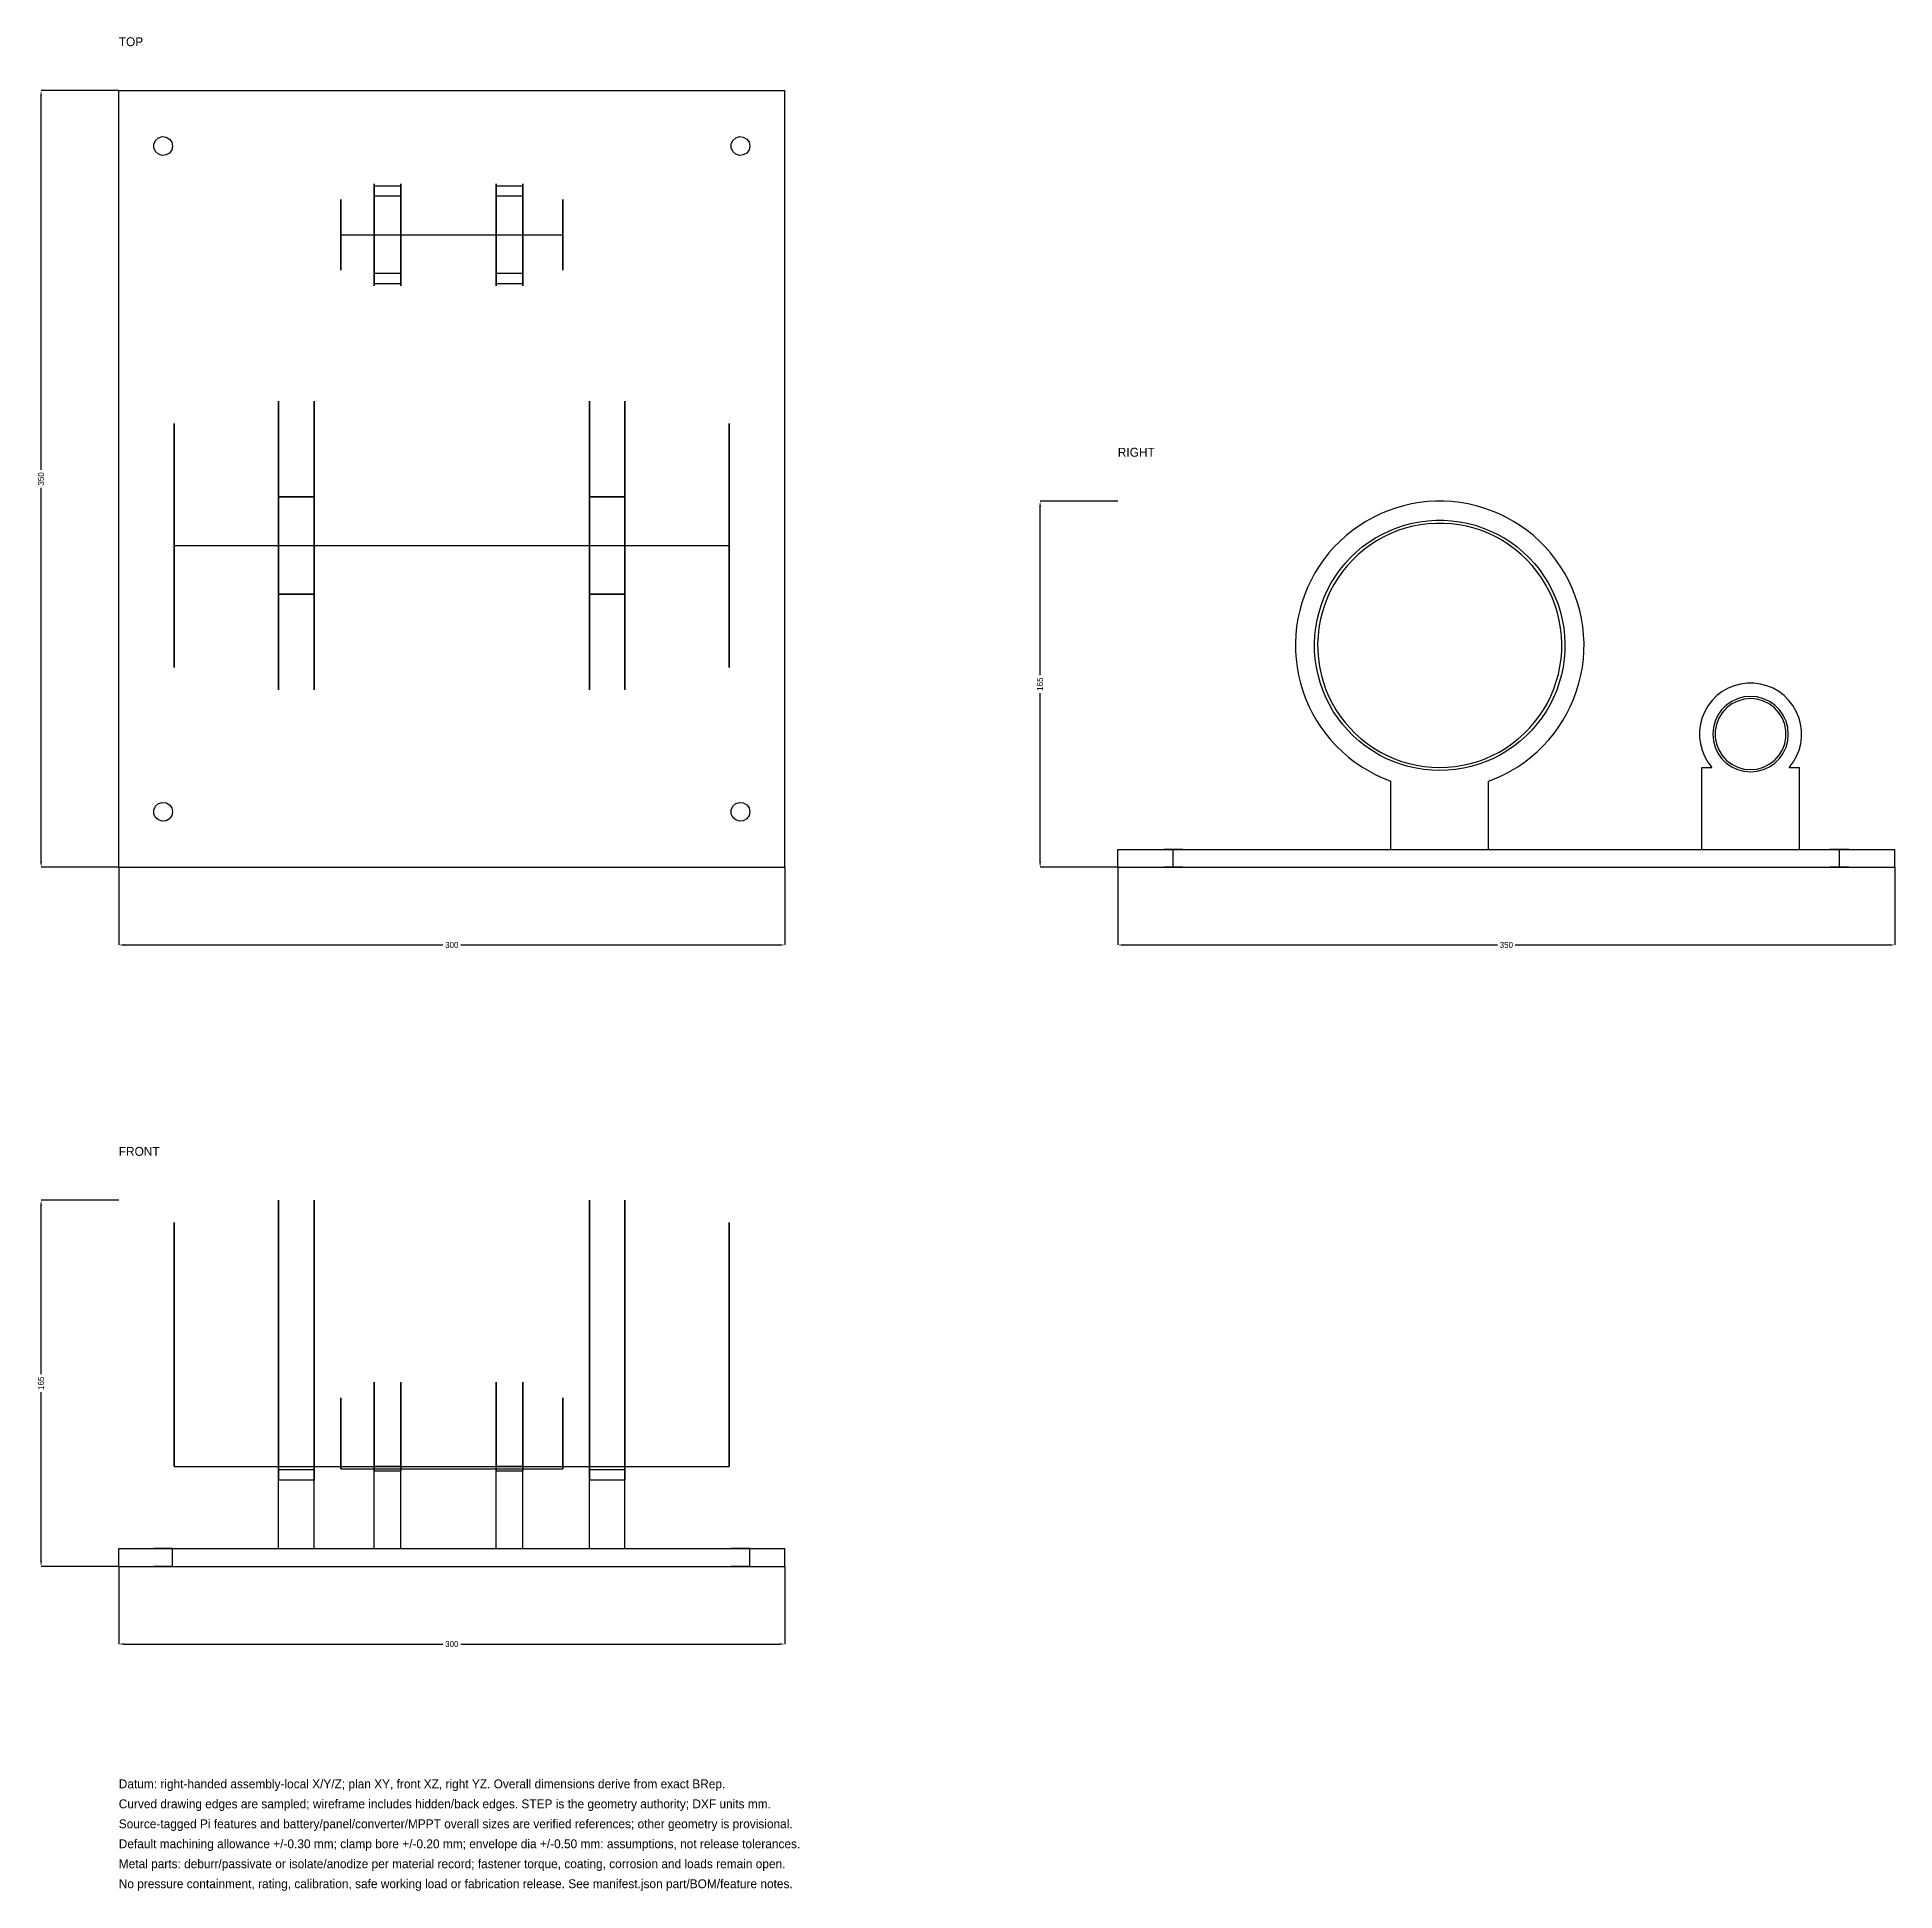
# Model space of a CAD drawing. Header units: millimetres. Extents: x -37 to 800, y -461 to 374.
import ezdxf

# ---------------------------------------------------------------- set-up
doc = ezdxf.new("R2010")
doc.units = ezdxf.units.MM
for name, color, linetype in [('DIMENSIONS', 7, 'Continuous'), ('FRONT', 7, 'Continuous'), ('NOTES', 7, 'Continuous'), ('RIGHT', 7, 'Continuous'), ('TOP', 7, 'Continuous')]:
    doc.layers.add(name, color=color, linetype=linetype)
doc.dimstyles.get("Standard").update_dxf_attribs({"dimtxt": 2.5, "dimasz": 2.5, "dimexe": 1.25, "dimexo": 0.625, "dimtad": 1, "dimcen": 2.5, "dimazin": 3, "dimtfac": 1, "dimtmove": 0, "dimatfit": 3})

msp = doc.modelspace()

# ---------------------------------------------------------------- texts
at = {"layer": 'NOTES'}
for s, p in [('TOP', (0, 370)), ('RIGHT', (450, 185)), ('FRONT', (0, -130)), ('Datum: right-handed assembly-local X/Y/Z; plan XY, front XZ, right YZ. Overall dimensions derive from exact BRep.', (0, -415)), ('Curved drawing edges are sampled; wireframe includes hidden/back edges. STEP is the geometry authority; DXF units mm.', (0, -424)), ('Source-tagged Pi features and battery/panel/converter/MPPT overall sizes are verified references; other geometry is provisional.', (0, -433)), ('Default machining allowance +/-0.30 mm; clamp bore +/-0.20 mm; envelope dia +/-0.50 mm: assumptions, not release tolerances.', (0, -442)), ('Metal parts: deburr/passivate or isolate/anodize per material record; fastener torque, coating, corrosion and loads remain open.', (0, -451)), ('No pressure containment, rating, calibration, safe working load or fabrication release. See manifest.json part/BOM/feature notes.', (0, -460))]:
    msp.add_text(s, height=4, dxfattribs=at).set_placement(p)

# ---------------------------------------------------------------- blocks, each defined once
blk = doc.blocks.new('_CLOSEDFILLED')
at = {"color": 0, "linetype": 'BYBLOCK'}
blk.add_solid([(-1, 0.16), (0, 0), (-1, -0.16)], dxfattribs=at)
blk = doc.blocks.new('*D1')
at = {"color": 7}
for p, q in [((0, 0), (0, -35)), ((300, 0), (300, -35)), ((2.5, -35), (145.96, -35)), ((154.04, -35), (297.5, -35))]:
    blk.add_line(p, q, dxfattribs=at)
at = {"layer": 'Defpoints'}
for p in [(0, 0), (300, 0), (0, -35)]:
    blk.add_point(p, dxfattribs=at)
at = {"layer": 'DIMENSIONS', "color": 7, "xscale": 2.5, "yscale": 2.5, "rotation": 180}
blk.add_blockref('_CLOSEDFILLED', (0, -35), dxfattribs=at)
at = {"layer": 'DIMENSIONS', "color": 7, "xscale": 2.5, "yscale": 2.5}
blk.add_blockref('_CLOSEDFILLED', (300, -35), dxfattribs=at)
at = {"layer": 'DIMENSIONS', "color": 7, "insert": (150, -35), "char_height": 2.692, "attachment_point": 5}
blk.add_mtext('300', dxfattribs=at)
blk = doc.blocks.new('*D2')
at = {"color": 7}
for p, q in [((0, 350), (-35, 350)), ((-35, 179.04), (-35, 347.5)), ((-35, 2.5), (-35, 170.96)), ((0, 0), (-35, 0))]:
    blk.add_line(p, q, dxfattribs=at)
at = {"layer": 'Defpoints'}
for p in [(0, 350), (-35, 0), (0, 0)]:
    blk.add_point(p, dxfattribs=at)
at = {"layer": 'DIMENSIONS', "color": 7, "xscale": 2.5, "yscale": 2.5}
for p, rotation in [((-35, 350), 90), ((-35, 0), 270)]:
    blk.add_blockref('_CLOSEDFILLED', p, dxfattribs=dict(at, rotation=rotation))
at = {"layer": 'DIMENSIONS', "color": 7, "insert": (-35, 175), "char_height": 2.692, "attachment_point": 5, "rotation": 90}
blk.add_mtext('350', dxfattribs=at)
blk = doc.blocks.new('*D3')
at = {"color": 7}
for p, q in [((0, -315), (0, -350)), ((300, -315), (300, -350)), ((2.5, -350), (145.96, -350)), ((154.04, -350), (297.5, -350))]:
    blk.add_line(p, q, dxfattribs=at)
at = {"layer": 'Defpoints'}
for p in [(0, -315), (300, -315), (0, -350)]:
    blk.add_point(p, dxfattribs=at)
at = {"layer": 'DIMENSIONS', "color": 7, "xscale": 2.5, "yscale": 2.5, "rotation": 180}
blk.add_blockref('_CLOSEDFILLED', (0, -350), dxfattribs=at)
at = {"layer": 'DIMENSIONS', "color": 7, "xscale": 2.5, "yscale": 2.5}
blk.add_blockref('_CLOSEDFILLED', (300, -350), dxfattribs=at)
at = {"layer": 'DIMENSIONS', "color": 7, "insert": (150, -350), "char_height": 2.692, "attachment_point": 5}
blk.add_mtext('300', dxfattribs=at)
blk = doc.blocks.new('*D4')
at = {"color": 7}
for p, q in [((0, -150), (-35, -150)), ((-35, -228.46), (-35, -152.5)), ((-35, -312.5), (-35, -236.54)), ((0, -315), (-35, -315))]:
    blk.add_line(p, q, dxfattribs=at)
at = {"layer": 'Defpoints'}
for p in [(0, -150), (-35, -315), (0, -315)]:
    blk.add_point(p, dxfattribs=at)
at = {"layer": 'DIMENSIONS', "color": 7, "xscale": 2.5, "yscale": 2.5}
for p, rotation in [((-35, -150), 90), ((-35, -315), 270)]:
    blk.add_blockref('_CLOSEDFILLED', p, dxfattribs=dict(at, rotation=rotation))
at = {"layer": 'DIMENSIONS', "color": 7, "insert": (-35, -232.5), "char_height": 2.692, "attachment_point": 5, "rotation": 90}
blk.add_mtext('165', dxfattribs=at)
blk = doc.blocks.new('*D5')
at = {"color": 7}
for p, q in [((450, 0), (450, -35)), ((800, 0), (800, -35)), ((452.5, -35), (620.96, -35)), ((629.04, -35), (797.5, -35))]:
    blk.add_line(p, q, dxfattribs=at)
at = {"layer": 'Defpoints'}
for p in [(450, 0), (800, 0), (450, -35)]:
    blk.add_point(p, dxfattribs=at)
at = {"layer": 'DIMENSIONS', "color": 7, "xscale": 2.5, "yscale": 2.5, "rotation": 180}
blk.add_blockref('_CLOSEDFILLED', (450, -35), dxfattribs=at)
at = {"layer": 'DIMENSIONS', "color": 7, "xscale": 2.5, "yscale": 2.5}
blk.add_blockref('_CLOSEDFILLED', (800, -35), dxfattribs=at)
at = {"layer": 'DIMENSIONS', "color": 7, "insert": (625, -35), "char_height": 2.692, "attachment_point": 5}
blk.add_mtext('350', dxfattribs=at)
blk = doc.blocks.new('*D6')
at = {"color": 7}
for p, q in [((450, 165), (415, 165)), ((415, 86.54), (415, 162.5)), ((415, 2.5), (415, 78.46)), ((450, 0), (415, 0))]:
    blk.add_line(p, q, dxfattribs=at)
at = {"layer": 'Defpoints'}
for p in [(450, 165), (415, 0), (450, 0)]:
    blk.add_point(p, dxfattribs=at)
at = {"layer": 'DIMENSIONS', "color": 7, "xscale": 2.5, "yscale": 2.5}
for p, rotation in [((415, 165), 90), ((415, 0), 270)]:
    blk.add_blockref('_CLOSEDFILLED', p, dxfattribs=dict(at, rotation=rotation))
at = {"layer": 'DIMENSIONS', "color": 7, "insert": (415, 82.5), "char_height": 2.692, "attachment_point": 5, "rotation": 90}
blk.add_mtext('165', dxfattribs=at)

# ---------------------------------------------------------------- dimensions: what is measured, and where the dimension line sits
at = {"layer": 'DIMENSIONS'}
for base, p1, p2, picture, middle in [((-35, 0), (0, 0), (0, 350), '*D2', (-35, 175)), ((415, 0), (450, 0), (450, 165), '*D6', (415, 82.5)), ((-35, -315), (0, -315), (0, -150), '*D4', (-35, -232.5))]:
    dim = msp.add_linear_dim(base=base, p1=p1, p2=p2, angle=90, dimstyle='Standard', override={"dimtxt": 2.692308, "dimasz": 2.5, "dimdec": 2, "dimclrd": 7, "dimclre": 7, "dimclrt": 7}, dxfattribs=at)
    dim.commit()
    dim.dimension.update_dxf_attribs({"geometry": picture, "text_midpoint": middle})
for base, p1, p2, picture, middle in [((0, -35), (0, 0), (300, 0), '*D1', (150, -35)), ((450, -35), (450, 0), (800, 0), '*D5', (625, -35)), ((0, -350), (0, -315), (300, -315), '*D3', (150, -350))]:
    dim = msp.add_linear_dim(base=base, p1=p1, p2=p2, dimstyle='Standard', override={"dimtxt": 2.692308, "dimasz": 2.5, "dimdec": 2, "dimclrd": 7, "dimclre": 7, "dimclrt": 7}, dxfattribs=at)
    dim.commit()
    dim.dimension.update_dxf_attribs({"geometry": picture, "text_midpoint": middle})

# ---------------------------------------------------------------- linework, layer by layer
at = {"layer": 'FRONT'}
for points in [[(72, -276.164), (72, -274.824), (72, -273.293), (72, -271.577), (72, -269.68), (72, -267.608), (72, -265.369), (72, -262.969), (72, -260.416), (72, -257.718), (72, -254.884), (72, -251.922), (72, -248.843), (72, -245.655), (72, -242.37), (72, -238.998), (72, -235.549), (72, -232.034), (72, -228.466), (72, -224.854), (72, -221.211), (72, -217.547), (72, -213.876), (72, -210.209), (72, -206.556), (72, -202.931), (72, -199.344), (72, -195.807), (72, -192.331), (72, -188.928), (72, -185.608), (72, -182.381), (72, -179.259), (72, -176.25), (72, -173.366), (72, -170.614), (72, -168.004), (72, -165.543), (72, -163.241), (72, -161.103), (72, -159.138), (72, -157.351), (72, -155.747), (72, -154.333), (72, -153.112), (72, -152.089), (72, -151.266), (72, -150.647), (72, -150.233), (72, -150.026), (72, -150.026), (72, -150.233), (72, -150.647), (72, -151.266), (72, -152.089), (72, -153.112), (72, -154.333), (72, -155.747), (72, -157.351), (72, -159.138), (72, -161.103), (72, -163.241), (72, -165.543), (72, -168.004), (72, -170.614), (72, -173.366), (72, -176.25), (72, -179.259), (72, -182.381), (72, -185.608), (72, -188.928), (72, -192.331), (72, -195.807), (72, -199.344), (72, -202.931), (72, -206.556), (72, -210.209), (72, -213.876), (72, -217.547), (72, -221.211), (72, -224.854), (72, -228.466), (72, -232.034), (72, -235.549), (72, -238.998), (72, -242.37), (72, -245.655), (72, -248.843), (72, -251.922), (72, -254.884), (72, -257.718), (72, -260.416), (72, -262.969), (72, -265.369), (72, -267.608), (72, -269.68), (72, -271.577), (72, -273.293), (72, -274.824), (72, -276.164)], [(88, -276.164), (88, -274.824), (88, -273.293), (88, -271.577), (88, -269.68), (88, -267.608), (88, -265.369), (88, -262.969), (88, -260.416), (88, -257.718), (88, -254.884), (88, -251.922), (88, -248.843), (88, -245.655), (88, -242.37), (88, -238.998), (88, -235.549), (88, -232.034), (88, -228.466), (88, -224.854), (88, -221.211), (88, -217.547), (88, -213.876), (88, -210.209), (88, -206.556), (88, -202.931), (88, -199.344), (88, -195.807), (88, -192.331), (88, -188.928), (88, -185.608), (88, -182.381), (88, -179.259), (88, -176.25), (88, -173.366), (88, -170.614), (88, -168.004), (88, -165.543), (88, -163.241), (88, -161.103), (88, -159.138), (88, -157.351), (88, -155.747), (88, -154.333), (88, -153.112), (88, -152.089), (88, -151.266), (88, -150.647), (88, -150.233), (88, -150.026), (88, -150.026), (88, -150.233), (88, -150.647), (88, -151.266), (88, -152.089), (88, -153.112), (88, -154.333), (88, -155.747), (88, -157.351), (88, -159.138), (88, -161.103), (88, -163.241), (88, -165.543), (88, -168.004), (88, -170.614), (88, -173.366), (88, -176.25), (88, -179.259), (88, -182.381), (88, -185.608), (88, -188.928), (88, -192.331), (88, -195.807), (88, -199.344), (88, -202.931), (88, -206.556), (88, -210.209), (88, -213.876), (88, -217.547), (88, -221.211), (88, -224.854), (88, -228.466), (88, -232.034), (88, -235.549), (88, -238.998), (88, -242.37), (88, -245.655), (88, -248.843), (88, -251.922), (88, -254.884), (88, -257.718), (88, -260.416), (88, -262.969), (88, -265.369), (88, -267.608), (88, -269.68), (88, -271.577), (88, -273.293), (88, -274.824), (88, -276.164)], [(212, -276.164), (212, -274.824), (212, -273.293), (212, -271.577), (212, -269.68), (212, -267.608), (212, -265.369), (212, -262.969), (212, -260.416), (212, -257.718), (212, -254.884), (212, -251.922), (212, -248.843), (212, -245.655), (212, -242.37), (212, -238.998), (212, -235.549), (212, -232.034), (212, -228.466), (212, -224.854), (212, -221.211), (212, -217.547), (212, -213.876), (212, -210.209), (212, -206.556), (212, -202.931), (212, -199.344), (212, -195.807), (212, -192.331), (212, -188.928), (212, -185.608), (212, -182.381), (212, -179.259), (212, -176.25), (212, -173.366), (212, -170.614), (212, -168.004), (212, -165.543), (212, -163.241), (212, -161.103), (212, -159.138), (212, -157.351), (212, -155.747), (212, -154.333), (212, -153.112), (212, -152.089), (212, -151.266), (212, -150.647), (212, -150.233), (212, -150.026), (212, -150.026), (212, -150.233), (212, -150.647), (212, -151.266), (212, -152.089), (212, -153.112), (212, -154.333), (212, -155.747), (212, -157.351), (212, -159.138), (212, -161.103), (212, -163.241), (212, -165.543), (212, -168.004), (212, -170.614), (212, -173.366), (212, -176.25), (212, -179.259), (212, -182.381), (212, -185.608), (212, -188.928), (212, -192.331), (212, -195.807), (212, -199.344), (212, -202.931), (212, -206.556), (212, -210.209), (212, -213.876), (212, -217.547), (212, -221.211), (212, -224.854), (212, -228.466), (212, -232.034), (212, -235.549), (212, -238.998), (212, -242.37), (212, -245.655), (212, -248.843), (212, -251.922), (212, -254.884), (212, -257.718), (212, -260.416), (212, -262.969), (212, -265.369), (212, -267.608), (212, -269.68), (212, -271.577), (212, -273.293), (212, -274.824), (212, -276.164)], [(228, -276.164), (228, -274.824), (228, -273.293), (228, -271.577), (228, -269.68), (228, -267.608), (228, -265.369), (228, -262.969), (228, -260.416), (228, -257.718), (228, -254.884), (228, -251.922), (228, -248.843), (228, -245.655), (228, -242.37), (228, -238.998), (228, -235.549), (228, -232.034), (228, -228.466), (228, -224.854), (228, -221.211), (228, -217.547), (228, -213.876), (228, -210.209), (228, -206.556), (228, -202.931), (228, -199.344), (228, -195.807), (228, -192.331), (228, -188.928), (228, -185.608), (228, -182.381), (228, -179.259), (228, -176.25), (228, -173.366), (228, -170.614), (228, -168.004), (228, -165.543), (228, -163.241), (228, -161.103), (228, -159.138), (228, -157.351), (228, -155.747), (228, -154.333), (228, -153.112), (228, -152.089), (228, -151.266), (228, -150.647), (228, -150.233), (228, -150.026), (228, -150.026), (228, -150.233), (228, -150.647), (228, -151.266), (228, -152.089), (228, -153.112), (228, -154.333), (228, -155.747), (228, -157.351), (228, -159.138), (228, -161.103), (228, -163.241), (228, -165.543), (228, -168.004), (228, -170.614), (228, -173.366), (228, -176.25), (228, -179.259), (228, -182.381), (228, -185.608), (228, -188.928), (228, -192.331), (228, -195.807), (228, -199.344), (228, -202.931), (228, -206.556), (228, -210.209), (228, -213.876), (228, -217.547), (228, -221.211), (228, -224.854), (228, -228.466), (228, -232.034), (228, -235.549), (228, -238.998), (228, -242.37), (228, -245.655), (228, -248.843), (228, -251.922), (228, -254.884), (228, -257.718), (228, -260.416), (228, -262.969), (228, -265.369), (228, -267.608), (228, -269.68), (228, -271.577), (228, -273.293), (228, -274.824), (228, -276.164)], [(72, -271.4), (72, -271.286), (72, -270.946), (72, -270.381), (72, -269.592), (72, -268.584), (72, -267.36), (72, -265.925), (72, -264.285), (72, -262.447), (72, -260.417), (72, -258.205), (72, -255.819), (72, -253.268), (72, -250.563), (72, -247.715), (72, -244.736), (72, -241.636), (72, -238.429), (72, -235.128), (72, -231.746), (72, -228.297), (72, -224.794), (72, -221.251), (72, -217.684), (72, -214.105), (72, -210.53), (72, -206.973), (72, -203.449), (72, -199.971), (72, -196.553), (72, -193.21), (72, -189.955), (72, -186.8), (72, -183.759), (72, -180.844), (72, -178.066), (72, -175.437), (72, -172.967), (72, -170.667), (72, -168.545), (72, -166.61), (72, -164.87), (72, -163.331), (72, -162.001), (72, -160.885), (72, -159.986), (72, -159.308), (72, -158.855), (72, -158.628), (72, -158.628), (72, -158.855), (72, -159.308), (72, -159.986), (72, -160.885), (72, -162.001), (72, -163.331), (72, -164.87), (72, -166.61), (72, -168.545), (72, -170.667), (72, -172.967), (72, -175.437), (72, -178.066), (72, -180.844), (72, -183.759), (72, -186.8), (72, -189.955), (72, -193.21), (72, -196.553), (72, -199.971), (72, -203.449), (72, -206.973), (72, -210.53), (72, -214.105), (72, -217.684), (72, -221.251), (72, -224.794), (72, -228.297), (72, -231.746), (72, -235.128), (72, -238.429), (72, -241.636), (72, -244.736), (72, -247.715), (72, -250.563), (72, -253.268), (72, -255.819), (72, -258.205), (72, -260.417), (72, -262.447), (72, -264.285), (72, -265.925), (72, -267.36), (72, -268.584), (72, -269.592), (72, -270.381), (72, -270.946), (72, -271.286), (72, -271.4)], [(88, -271.4), (88, -271.286), (88, -270.946), (88, -270.381), (88, -269.592), (88, -268.584), (88, -267.36), (88, -265.925), (88, -264.285), (88, -262.447), (88, -260.417), (88, -258.205), (88, -255.819), (88, -253.268), (88, -250.563), (88, -247.715), (88, -244.736), (88, -241.636), (88, -238.429), (88, -235.128), (88, -231.746), (88, -228.297), (88, -224.794), (88, -221.251), (88, -217.684), (88, -214.105), (88, -210.53), (88, -206.973), (88, -203.449), (88, -199.971), (88, -196.553), (88, -193.21), (88, -189.955), (88, -186.8), (88, -183.759), (88, -180.844), (88, -178.066), (88, -175.437), (88, -172.967), (88, -170.667), (88, -168.545), (88, -166.61), (88, -164.87), (88, -163.331), (88, -162.001), (88, -160.885), (88, -159.986), (88, -159.308), (88, -158.855), (88, -158.628), (88, -158.628), (88, -158.855), (88, -159.308), (88, -159.986), (88, -160.885), (88, -162.001), (88, -163.331), (88, -164.87), (88, -166.61), (88, -168.545), (88, -170.667), (88, -172.967), (88, -175.437), (88, -178.066), (88, -180.844), (88, -183.759), (88, -186.8), (88, -189.955), (88, -193.21), (88, -196.553), (88, -199.971), (88, -203.449), (88, -206.973), (88, -210.53), (88, -214.105), (88, -217.684), (88, -221.251), (88, -224.794), (88, -228.297), (88, -231.746), (88, -235.128), (88, -238.429), (88, -241.636), (88, -244.736), (88, -247.715), (88, -250.563), (88, -253.268), (88, -255.819), (88, -258.205), (88, -260.417), (88, -262.447), (88, -264.285), (88, -265.925), (88, -267.36), (88, -268.584), (88, -269.592), (88, -270.381), (88, -270.946), (88, -271.286), (88, -271.4)], [(212, -271.4), (212, -271.286), (212, -270.946), (212, -270.381), (212, -269.592), (212, -268.584), (212, -267.36), (212, -265.925), (212, -264.285), (212, -262.447), (212, -260.417), (212, -258.205), (212, -255.819), (212, -253.268), (212, -250.563), (212, -247.715), (212, -244.736), (212, -241.636), (212, -238.429), (212, -235.128), (212, -231.746), (212, -228.297), (212, -224.794), (212, -221.251), (212, -217.684), (212, -214.105), (212, -210.53), (212, -206.973), (212, -203.449), (212, -199.971), (212, -196.553), (212, -193.21), (212, -189.955), (212, -186.8), (212, -183.759), (212, -180.844), (212, -178.066), (212, -175.437), (212, -172.967), (212, -170.667), (212, -168.545), (212, -166.61), (212, -164.87), (212, -163.331), (212, -162.001), (212, -160.885), (212, -159.986), (212, -159.308), (212, -158.855), (212, -158.628), (212, -158.628), (212, -158.855), (212, -159.308), (212, -159.986), (212, -160.885), (212, -162.001), (212, -163.331), (212, -164.87), (212, -166.61), (212, -168.545), (212, -170.667), (212, -172.967), (212, -175.437), (212, -178.066), (212, -180.844), (212, -183.759), (212, -186.8), (212, -189.955), (212, -193.21), (212, -196.553), (212, -199.971), (212, -203.449), (212, -206.973), (212, -210.53), (212, -214.105), (212, -217.684), (212, -221.251), (212, -224.794), (212, -228.297), (212, -231.746), (212, -235.128), (212, -238.429), (212, -241.636), (212, -244.736), (212, -247.715), (212, -250.563), (212, -253.268), (212, -255.819), (212, -258.205), (212, -260.417), (212, -262.447), (212, -264.285), (212, -265.925), (212, -267.36), (212, -268.584), (212, -269.592), (212, -270.381), (212, -270.946), (212, -271.286), (212, -271.4)], [(228, -271.4), (228, -271.286), (228, -270.946), (228, -270.381), (228, -269.592), (228, -268.584), (228, -267.36), (228, -265.925), (228, -264.285), (228, -262.447), (228, -260.417), (228, -258.205), (228, -255.819), (228, -253.268), (228, -250.563), (228, -247.715), (228, -244.736), (228, -241.636), (228, -238.429), (228, -235.128), (228, -231.746), (228, -228.297), (228, -224.794), (228, -221.251), (228, -217.684), (228, -214.105), (228, -210.53), (228, -206.973), (228, -203.449), (228, -199.971), (228, -196.553), (228, -193.21), (228, -189.955), (228, -186.8), (228, -183.759), (228, -180.844), (228, -178.066), (228, -175.437), (228, -172.967), (228, -170.667), (228, -168.545), (228, -166.61), (228, -164.87), (228, -163.331), (228, -162.001), (228, -160.885), (228, -159.986), (228, -159.308), (228, -158.855), (228, -158.628), (228, -158.628), (228, -158.855), (228, -159.308), (228, -159.986), (228, -160.885), (228, -162.001), (228, -163.331), (228, -164.87), (228, -166.61), (228, -168.545), (228, -170.667), (228, -172.967), (228, -175.437), (228, -178.066), (228, -180.844), (228, -183.759), (228, -186.8), (228, -189.955), (228, -193.21), (228, -196.553), (228, -199.971), (228, -203.449), (228, -206.973), (228, -210.53), (228, -214.105), (228, -217.684), (228, -221.251), (228, -224.794), (228, -228.297), (228, -231.746), (228, -235.128), (228, -238.429), (228, -241.636), (228, -244.736), (228, -247.715), (228, -250.563), (228, -253.268), (228, -255.819), (228, -258.205), (228, -260.417), (228, -262.447), (228, -264.285), (228, -265.925), (228, -267.36), (228, -268.584), (228, -269.592), (228, -270.381), (228, -270.946), (228, -271.286), (228, -271.4)], [(25, -270), (25, -269.889), (25, -269.558), (25, -269.006), (25, -268.237), (25, -267.254), (25, -266.06), (25, -264.661), (25, -263.062), (25, -261.269), (25, -259.29), (25, -257.132), (25, -254.805), (25, -252.318), (25, -249.68), (25, -246.903), (25, -243.997), (25, -240.975), (25, -237.848), (25, -234.629), (25, -231.331), (25, -227.967), (25, -224.551), (25, -221.096), (25, -217.617), (25, -214.127), (25, -210.641), (25, -207.173), (25, -203.736), (25, -200.344), (25, -197.011), (25, -193.751), (25, -190.576), (25, -187.5), (25, -184.534), (25, -181.691), (25, -178.983), (25, -176.419), (25, -174.01), (25, -171.767), (25, -169.698), (25, -167.811), (25, -166.114), (25, -164.614), (25, -163.317), (25, -162.228), (25, -161.351), (25, -160.691), (25, -160.249), (25, -160.028), (25, -160.028), (25, -160.249), (25, -160.691), (25, -161.351), (25, -162.228), (25, -163.317), (25, -164.614), (25, -166.114), (25, -167.811), (25, -169.698), (25, -171.767), (25, -174.01), (25, -176.419), (25, -178.983), (25, -181.691), (25, -184.534), (25, -187.5), (25, -190.576), (25, -193.751), (25, -197.011), (25, -200.344), (25, -203.736), (25, -207.173), (25, -210.641), (25, -214.127), (25, -217.617), (25, -221.096), (25, -224.551), (25, -227.967), (25, -231.331), (25, -234.629), (25, -237.848), (25, -240.975), (25, -243.997), (25, -246.903), (25, -249.68), (25, -252.318), (25, -254.805), (25, -257.132), (25, -259.29), (25, -261.269), (25, -263.062), (25, -264.661), (25, -266.06), (25, -267.254), (25, -268.237), (25, -269.006), (25, -269.558), (25, -269.889), (25, -270)], [(275, -270), (275, -269.889), (275, -269.558), (275, -269.006), (275, -268.237), (275, -267.254), (275, -266.06), (275, -264.661), (275, -263.062), (275, -261.269), (275, -259.29), (275, -257.132), (275, -254.805), (275, -252.318), (275, -249.68), (275, -246.903), (275, -243.997), (275, -240.975), (275, -237.848), (275, -234.629), (275, -231.331), (275, -227.967), (275, -224.551), (275, -221.096), (275, -217.617), (275, -214.127), (275, -210.641), (275, -207.173), (275, -203.736), (275, -200.344), (275, -197.011), (275, -193.751), (275, -190.576), (275, -187.5), (275, -184.534), (275, -181.691), (275, -178.983), (275, -176.419), (275, -174.01), (275, -171.767), (275, -169.698), (275, -167.811), (275, -166.114), (275, -164.614), (275, -163.317), (275, -162.228), (275, -161.351), (275, -160.691), (275, -160.249), (275, -160.028), (275, -160.028), (275, -160.249), (275, -160.691), (275, -161.351), (275, -162.228), (275, -163.317), (275, -164.614), (275, -166.114), (275, -167.811), (275, -169.698), (275, -171.767), (275, -174.01), (275, -176.419), (275, -178.983), (275, -181.691), (275, -184.534), (275, -187.5), (275, -190.576), (275, -193.751), (275, -197.011), (275, -200.344), (275, -203.736), (275, -207.173), (275, -210.641), (275, -214.127), (275, -217.617), (275, -221.096), (275, -224.551), (275, -227.967), (275, -231.331), (275, -234.629), (275, -237.848), (275, -240.975), (275, -243.997), (275, -246.903), (275, -249.68), (275, -252.318), (275, -254.805), (275, -257.132), (275, -259.29), (275, -261.269), (275, -263.062), (275, -264.661), (275, -266.06), (275, -267.254), (275, -268.237), (275, -269.006), (275, -269.558), (275, -269.889), (275, -270)], [(115, -270), (115, -267.606), (115, -264.999), (115, -262.221), (115, -259.322), (115, -256.349), (115, -253.352), (115, -250.384), (115, -247.495), (115, -244.732), (115, -242.144), (115, -239.774), (115, -237.662), (115, -235.845), (115, -234.353), (115, -233.211), (115, -232.438), (115, -232.049), (115, -232.049), (115, -232.438), (115, -233.211), (115, -234.353), (115, -235.845), (115, -237.662), (115, -239.774), (115, -242.144), (115, -244.732), (115, -247.495), (115, -250.384), (115, -253.352), (115, -256.349), (115, -259.322), (115, -262.221), (115, -264.999), (115, -267.606), (115, -270)], [(127, -270), (127, -267.606), (127, -264.999), (127, -262.221), (127, -259.322), (127, -256.349), (127, -253.352), (127, -250.384), (127, -247.495), (127, -244.732), (127, -242.144), (127, -239.774), (127, -237.662), (127, -235.845), (127, -234.353), (127, -233.211), (127, -232.438), (127, -232.049), (127, -232.049), (127, -232.438), (127, -233.211), (127, -234.353), (127, -235.845), (127, -237.662), (127, -239.774), (127, -242.144), (127, -244.732), (127, -247.495), (127, -250.384), (127, -253.352), (127, -256.349), (127, -259.322), (127, -262.221), (127, -264.999), (127, -267.606), (127, -270)], [(170, -270), (170, -267.606), (170, -264.999), (170, -262.221), (170, -259.322), (170, -256.349), (170, -253.352), (170, -250.384), (170, -247.495), (170, -244.732), (170, -242.144), (170, -239.774), (170, -237.662), (170, -235.845), (170, -234.353), (170, -233.211), (170, -232.438), (170, -232.049), (170, -232.049), (170, -232.438), (170, -233.211), (170, -234.353), (170, -235.845), (170, -237.662), (170, -239.774), (170, -242.144), (170, -244.732), (170, -247.495), (170, -250.384), (170, -253.352), (170, -256.349), (170, -259.322), (170, -262.221), (170, -264.999), (170, -267.606), (170, -270)], [(182, -270), (182, -267.606), (182, -264.999), (182, -262.221), (182, -259.322), (182, -256.349), (182, -253.352), (182, -250.384), (182, -247.495), (182, -244.732), (182, -242.144), (182, -239.774), (182, -237.662), (182, -235.845), (182, -234.353), (182, -233.211), (182, -232.438), (182, -232.049), (182, -232.049), (182, -232.438), (182, -233.211), (182, -234.353), (182, -235.845), (182, -237.662), (182, -239.774), (182, -242.144), (182, -244.732), (182, -247.495), (182, -250.384), (182, -253.352), (182, -256.349), (182, -259.322), (182, -262.221), (182, -264.999), (182, -267.606), (182, -270)], [(100, -271), (100, -270.728), (100, -269.92), (100, -268.603), (100, -266.824), (100, -264.642), (100, -262.132), (100, -259.379), (100, -256.476), (100, -253.524), (100, -250.621), (100, -247.868), (100, -245.358), (100, -243.176), (100, -241.397), (100, -240.08), (100, -239.272), (100, -239), (100, -239.272), (100, -240.08), (100, -241.397), (100, -243.176), (100, -245.358), (100, -247.868), (100, -250.621), (100, -253.524), (100, -256.476), (100, -259.379), (100, -262.132), (100, -264.642), (100, -266.824), (100, -268.603), (100, -269.92), (100, -270.728), (100, -271)], [(115, -272), (115, -271.742), (115, -270.975), (115, -269.722), (115, -268.023), (115, -265.927), (115, -263.5), (115, -260.814), (115, -257.952), (115, -255), (115, -252.048), (115, -249.186), (115, -246.5), (115, -244.073), (115, -241.977), (115, -240.278), (115, -239.025), (115, -238.258), (115, -238), (115, -238.258), (115, -239.025), (115, -240.278), (115, -241.977), (115, -244.073), (115, -246.5), (115, -249.186), (115, -252.048), (115, -255), (115, -257.952), (115, -260.814), (115, -263.5), (115, -265.927), (115, -268.023), (115, -269.722), (115, -270.975), (115, -271.742), (115, -272)], [(127, -272), (127, -271.742), (127, -270.975), (127, -269.722), (127, -268.023), (127, -265.927), (127, -263.5), (127, -260.814), (127, -257.952), (127, -255), (127, -252.048), (127, -249.186), (127, -246.5), (127, -244.073), (127, -241.977), (127, -240.278), (127, -239.025), (127, -238.258), (127, -238), (127, -238.258), (127, -239.025), (127, -240.278), (127, -241.977), (127, -244.073), (127, -246.5), (127, -249.186), (127, -252.048), (127, -255), (127, -257.952), (127, -260.814), (127, -263.5), (127, -265.927), (127, -268.023), (127, -269.722), (127, -270.975), (127, -271.742), (127, -272)], [(170, -272), (170, -271.742), (170, -270.975), (170, -269.722), (170, -268.023), (170, -265.927), (170, -263.5), (170, -260.814), (170, -257.952), (170, -255), (170, -252.048), (170, -249.186), (170, -246.5), (170, -244.073), (170, -241.977), (170, -240.278), (170, -239.025), (170, -238.258), (170, -238), (170, -238.258), (170, -239.025), (170, -240.278), (170, -241.977), (170, -244.073), (170, -246.5), (170, -249.186), (170, -252.048), (170, -255), (170, -257.952), (170, -260.814), (170, -263.5), (170, -265.927), (170, -268.023), (170, -269.722), (170, -270.975), (170, -271.742), (170, -272)], [(182, -272), (182, -271.742), (182, -270.975), (182, -269.722), (182, -268.023), (182, -265.927), (182, -263.5), (182, -260.814), (182, -257.952), (182, -255), (182, -252.048), (182, -249.186), (182, -246.5), (182, -244.073), (182, -241.977), (182, -240.278), (182, -239.025), (182, -238.258), (182, -238), (182, -238.258), (182, -239.025), (182, -240.278), (182, -241.977), (182, -244.073), (182, -246.5), (182, -249.186), (182, -252.048), (182, -255), (182, -257.952), (182, -260.814), (182, -263.5), (182, -265.927), (182, -268.023), (182, -269.722), (182, -270.975), (182, -271.742), (182, -272)], [(200, -271), (200, -270.728), (200, -269.92), (200, -268.603), (200, -266.824), (200, -264.642), (200, -262.132), (200, -259.379), (200, -256.476), (200, -253.524), (200, -250.621), (200, -247.868), (200, -245.358), (200, -243.176), (200, -241.397), (200, -240.08), (200, -239.272), (200, -239), (200, -239.272), (200, -240.08), (200, -241.397), (200, -243.176), (200, -245.358), (200, -247.868), (200, -250.621), (200, -253.524), (200, -256.476), (200, -259.379), (200, -262.132), (200, -264.642), (200, -266.824), (200, -268.603), (200, -269.92), (200, -270.728), (200, -271)], [(25, -270), (275, -270)], [(72, -271.4), (88, -271.4)], [(100, -271), (200, -271)], [(115, -307), (115, -270)], [(115, -307), (115, -270)], [(127, -270), (115, -270)], [(127, -270), (115, -270)], [(115, -270), (127, -270)], [(115, -270), (127, -270)], [(115, -272), (127, -272)], [(127, -307), (127, -270)], [(127, -307), (127, -270)], [(170, -307), (170, -270)], [(170, -307), (170, -270)], [(182, -270), (170, -270)], [(182, -270), (170, -270)], [(170, -270), (182, -270)], [(170, -270), (182, -270)], [(170, -272), (182, -272)], [(182, -307), (182, -270)], [(182, -307), (182, -270)], [(212, -271.4), (228, -271.4)], [(72, -307), (72, -276.164)], [(72, -307), (72, -276.164)], [(88, -276.164), (72, -276.164)], [(88, -276.164), (72, -276.164)], [(88, -307), (88, -276.164)], [(88, -307), (88, -276.164)], [(212, -307), (212, -276.164)], [(212, -307), (212, -276.164)], [(228, -276.164), (212, -276.164)], [(228, -276.164), (212, -276.164)], [(228, -307), (228, -276.164)], [(228, -307), (228, -276.164)], [(0, -315), (0, -307)], [(0, -315), (0, -307)], [(0, -307), (300, -307)], [(0, -307), (300, -307)], [(24.25, -307), (23.883, -307), (22.844, -307), (21.313, -307), (19.556, -307), (17.875, -307), (16.562, -307), (15.843, -307), (15.843, -307), (16.562, -307), (17.875, -307), (19.556, -307), (21.313, -307), (22.844, -307), (23.883, -307), (24.25, -307)], [(24.25, -307), (23.883, -307), (22.844, -307), (21.313, -307), (19.556, -307), (17.875, -307), (16.562, -307), (15.843, -307), (15.843, -307), (16.562, -307), (17.875, -307), (19.556, -307), (21.313, -307), (22.844, -307), (23.883, -307), (24.25, -307)], [(24.25, -315), (24.25, -307)], [(24.25, -315), (24.25, -307)], [(72, -307), (88, -307)], [(72, -307), (88, -307)], [(115, -307), (127, -307)], [(115, -307), (127, -307)], [(170, -307), (182, -307)], [(170, -307), (182, -307)], [(212, -307), (228, -307)], [(212, -307), (228, -307)], [(284.25, -307), (283.883, -307), (282.844, -307), (281.313, -307), (279.556, -307), (277.875, -307), (276.562, -307), (275.843, -307), (275.843, -307), (276.562, -307), (277.875, -307), (279.556, -307), (281.313, -307), (282.844, -307), (283.883, -307), (284.25, -307)], [(284.25, -307), (283.883, -307), (282.844, -307), (281.313, -307), (279.556, -307), (277.875, -307), (276.562, -307), (275.843, -307), (275.843, -307), (276.562, -307), (277.875, -307), (279.556, -307), (281.313, -307), (282.844, -307), (283.883, -307), (284.25, -307)], [(284.25, -315), (284.25, -307)], [(284.25, -315), (284.25, -307)], [(300, -315), (300, -307)], [(300, -315), (300, -307)], [(0, -315), (300, -315)], [(0, -315), (300, -315)], [(24.25, -315), (23.883, -315), (22.844, -315), (21.313, -315), (19.556, -315), (17.875, -315), (16.562, -315), (15.843, -315), (15.843, -315), (16.562, -315), (17.875, -315), (19.556, -315), (21.313, -315), (22.844, -315), (23.883, -315), (24.25, -315)], [(24.25, -315), (23.883, -315), (22.844, -315), (21.313, -315), (19.556, -315), (17.875, -315), (16.562, -315), (15.843, -315), (15.843, -315), (16.562, -315), (17.875, -315), (19.556, -315), (21.313, -315), (22.844, -315), (23.883, -315), (24.25, -315)], [(284.25, -315), (283.883, -315), (282.844, -315), (281.313, -315), (279.556, -315), (277.875, -315), (276.562, -315), (275.843, -315), (275.843, -315), (276.562, -315), (277.875, -315), (279.556, -315), (281.313, -315), (282.844, -315), (283.883, -315), (284.25, -315)], [(284.25, -315), (283.883, -315), (282.844, -315), (281.313, -315), (279.556, -315), (277.875, -315), (276.562, -315), (275.843, -315), (275.843, -315), (276.562, -315), (277.875, -315), (279.556, -315), (281.313, -315), (282.844, -315), (283.883, -315), (284.25, -315)]]:
    msp.add_lwpolyline(points, dxfattribs=at)
at = {"layer": 'RIGHT'}
for points in [[(617, 38.836), (620.418, 40.176), (623.755, 41.707), (627.001, 43.423), (630.144, 45.32), (633.175, 47.392), (636.085, 49.631), (638.863, 52.031), (641.502, 54.584), (643.992, 57.282), (646.325, 60.116), (648.495, 63.078), (650.495, 66.157), (652.317, 69.345), (653.956, 72.63), (655.408, 76.002), (656.666, 79.451), (657.728, 82.966), (658.59, 86.534), (659.249, 90.146), (659.703, 93.789), (659.95, 97.453), (659.99, 101.124), (659.823, 104.791), (659.449, 108.444), (658.87, 112.069), (658.086, 115.656), (657.102, 119.193), (655.919, 122.669), (654.542, 126.072), (652.975, 129.392), (651.223, 132.619), (649.292, 135.741), (647.187, 138.75), (644.916, 141.634), (642.486, 144.386), (639.904, 146.996), (637.179, 149.457), (634.319, 151.759), (631.334, 153.897), (628.233, 155.862), (625.026, 157.649), (621.723, 159.253), (618.335, 160.667), (614.872, 161.888), (611.346, 162.911), (607.768, 163.734), (604.149, 164.353), (600.501, 164.767), (596.836, 164.974), (593.164, 164.974), (589.499, 164.767), (585.851, 164.353), (582.232, 163.734), (578.654, 162.911), (575.128, 161.888), (571.665, 160.667), (568.277, 159.253), (564.974, 157.649), (561.767, 155.862), (558.666, 153.897), (555.681, 151.759), (552.821, 149.457), (550.096, 146.996), (547.514, 144.386), (545.084, 141.634), (542.813, 138.75), (540.708, 135.741), (538.777, 132.619), (537.025, 129.392), (535.458, 126.072), (534.081, 122.669), (532.898, 119.193), (531.914, 115.656), (531.13, 112.069), (530.551, 108.444), (530.177, 104.791), (530.01, 101.124), (530.05, 97.453), (530.297, 93.789), (530.751, 90.146), (531.41, 86.534), (532.272, 82.966), (533.334, 79.451), (534.592, 76.002), (536.044, 72.63), (537.683, 69.345), (539.505, 66.157), (541.505, 63.078), (543.675, 60.116), (546.008, 57.282), (548.498, 54.584), (551.137, 52.031), (553.915, 49.631), (556.825, 47.392), (559.856, 45.32), (562.999, 43.423), (566.245, 41.707), (569.582, 40.176), (573, 38.836)], [(617, 38.836), (620.418, 40.176), (623.755, 41.707), (627.001, 43.423), (630.144, 45.32), (633.175, 47.392), (636.085, 49.631), (638.863, 52.031), (641.502, 54.584), (643.992, 57.282), (646.325, 60.116), (648.495, 63.078), (650.495, 66.157), (652.317, 69.345), (653.956, 72.63), (655.408, 76.002), (656.666, 79.451), (657.728, 82.966), (658.59, 86.534), (659.249, 90.146), (659.703, 93.789), (659.95, 97.453), (659.99, 101.124), (659.823, 104.791), (659.449, 108.444), (658.87, 112.069), (658.086, 115.656), (657.102, 119.193), (655.919, 122.669), (654.542, 126.072), (652.975, 129.392), (651.223, 132.619), (649.292, 135.741), (647.187, 138.75), (644.916, 141.634), (642.486, 144.386), (639.904, 146.996), (637.179, 149.457), (634.319, 151.759), (631.334, 153.897), (628.233, 155.862), (625.026, 157.649), (621.723, 159.253), (618.335, 160.667), (614.872, 161.888), (611.346, 162.911), (607.768, 163.734), (604.149, 164.353), (600.501, 164.767), (596.836, 164.974), (593.164, 164.974), (589.499, 164.767), (585.851, 164.353), (582.232, 163.734), (578.654, 162.911), (575.128, 161.888), (571.665, 160.667), (568.277, 159.253), (564.974, 157.649), (561.767, 155.862), (558.666, 153.897), (555.681, 151.759), (552.821, 149.457), (550.096, 146.996), (547.514, 144.386), (545.084, 141.634), (542.813, 138.75), (540.708, 135.741), (538.777, 132.619), (537.025, 129.392), (535.458, 126.072), (534.081, 122.669), (532.898, 119.193), (531.914, 115.656), (531.13, 112.069), (530.551, 108.444), (530.177, 104.791), (530.01, 101.124), (530.05, 97.453), (530.297, 93.789), (530.751, 90.146), (531.41, 86.534), (532.272, 82.966), (533.334, 79.451), (534.592, 76.002), (536.044, 72.63), (537.683, 69.345), (539.505, 66.157), (541.505, 63.078), (543.675, 60.116), (546.008, 57.282), (548.498, 54.584), (551.137, 52.031), (553.915, 49.631), (556.825, 47.392), (559.856, 45.32), (562.999, 43.423), (566.245, 41.707), (569.582, 40.176), (573, 38.836)], [(617, 38.836), (620.418, 40.176), (623.755, 41.707), (627.001, 43.423), (630.144, 45.32), (633.175, 47.392), (636.085, 49.631), (638.863, 52.031), (641.502, 54.584), (643.992, 57.282), (646.325, 60.116), (648.495, 63.078), (650.495, 66.157), (652.317, 69.345), (653.956, 72.63), (655.408, 76.002), (656.666, 79.451), (657.728, 82.966), (658.59, 86.534), (659.249, 90.146), (659.703, 93.789), (659.95, 97.453), (659.99, 101.124), (659.823, 104.791), (659.449, 108.444), (658.87, 112.069), (658.086, 115.656), (657.102, 119.193), (655.919, 122.669), (654.542, 126.072), (652.975, 129.392), (651.223, 132.619), (649.292, 135.741), (647.187, 138.75), (644.916, 141.634), (642.486, 144.386), (639.904, 146.996), (637.179, 149.457), (634.319, 151.759), (631.334, 153.897), (628.233, 155.862), (625.026, 157.649), (621.723, 159.253), (618.335, 160.667), (614.872, 161.888), (611.346, 162.911), (607.768, 163.734), (604.149, 164.353), (600.501, 164.767), (596.836, 164.974), (593.164, 164.974), (589.499, 164.767), (585.851, 164.353), (582.232, 163.734), (578.654, 162.911), (575.128, 161.888), (571.665, 160.667), (568.277, 159.253), (564.974, 157.649), (561.767, 155.862), (558.666, 153.897), (555.681, 151.759), (552.821, 149.457), (550.096, 146.996), (547.514, 144.386), (545.084, 141.634), (542.813, 138.75), (540.708, 135.741), (538.777, 132.619), (537.025, 129.392), (535.458, 126.072), (534.081, 122.669), (532.898, 119.193), (531.914, 115.656), (531.13, 112.069), (530.551, 108.444), (530.177, 104.791), (530.01, 101.124), (530.05, 97.453), (530.297, 93.789), (530.751, 90.146), (531.41, 86.534), (532.272, 82.966), (533.334, 79.451), (534.592, 76.002), (536.044, 72.63), (537.683, 69.345), (539.505, 66.157), (541.505, 63.078), (543.675, 60.116), (546.008, 57.282), (548.498, 54.584), (551.137, 52.031), (553.915, 49.631), (556.825, 47.392), (559.856, 45.32), (562.999, 43.423), (566.245, 41.707), (569.582, 40.176), (573, 38.836)], [(617, 38.836), (620.418, 40.176), (623.755, 41.707), (627.001, 43.423), (630.144, 45.32), (633.175, 47.392), (636.085, 49.631), (638.863, 52.031), (641.502, 54.584), (643.992, 57.282), (646.325, 60.116), (648.495, 63.078), (650.495, 66.157), (652.317, 69.345), (653.956, 72.63), (655.408, 76.002), (656.666, 79.451), (657.728, 82.966), (658.59, 86.534), (659.249, 90.146), (659.703, 93.789), (659.95, 97.453), (659.99, 101.124), (659.823, 104.791), (659.449, 108.444), (658.87, 112.069), (658.086, 115.656), (657.102, 119.193), (655.919, 122.669), (654.542, 126.072), (652.975, 129.392), (651.223, 132.619), (649.292, 135.741), (647.187, 138.75), (644.916, 141.634), (642.486, 144.386), (639.904, 146.996), (637.179, 149.457), (634.319, 151.759), (631.334, 153.897), (628.233, 155.862), (625.026, 157.649), (621.723, 159.253), (618.335, 160.667), (614.872, 161.888), (611.346, 162.911), (607.768, 163.734), (604.149, 164.353), (600.501, 164.767), (596.836, 164.974), (593.164, 164.974), (589.499, 164.767), (585.851, 164.353), (582.232, 163.734), (578.654, 162.911), (575.128, 161.888), (571.665, 160.667), (568.277, 159.253), (564.974, 157.649), (561.767, 155.862), (558.666, 153.897), (555.681, 151.759), (552.821, 149.457), (550.096, 146.996), (547.514, 144.386), (545.084, 141.634), (542.813, 138.75), (540.708, 135.741), (538.777, 132.619), (537.025, 129.392), (535.458, 126.072), (534.081, 122.669), (532.898, 119.193), (531.914, 115.656), (531.13, 112.069), (530.551, 108.444), (530.177, 104.791), (530.01, 101.124), (530.05, 97.453), (530.297, 93.789), (530.751, 90.146), (531.41, 86.534), (532.272, 82.966), (533.334, 79.451), (534.592, 76.002), (536.044, 72.63), (537.683, 69.345), (539.505, 66.157), (541.505, 63.078), (543.675, 60.116), (546.008, 57.282), (548.498, 54.584), (551.137, 52.031), (553.915, 49.631), (556.825, 47.392), (559.856, 45.32), (562.999, 43.423), (566.245, 41.707), (569.582, 40.176), (573, 38.836)], [(595, 43.6), (591.423, 43.714), (587.86, 44.054), (584.326, 44.619), (580.835, 45.408), (577.401, 46.416), (574.038, 47.64), (570.76, 49.075), (567.579, 50.715), (564.508, 52.553), (561.56, 54.583), (558.747, 56.795), (556.08, 59.181), (553.569, 61.732), (551.225, 64.437), (549.058, 67.285), (547.075, 70.264), (545.286, 73.364), (543.697, 76.571), (542.314, 79.872), (541.144, 83.254), (540.19, 86.703), (539.457, 90.206), (538.948, 93.749), (538.664, 97.316), (538.607, 100.895), (538.777, 104.47), (539.174, 108.027), (539.796, 111.551), (540.639, 115.029), (541.702, 118.447), (542.979, 121.79), (544.466, 125.045), (546.156, 128.2), (548.043, 131.241), (550.119, 134.156), (552.376, 136.934), (554.804, 139.563), (557.394, 142.033), (560.136, 144.333), (563.018, 146.455), (566.029, 148.39), (569.156, 150.13), (572.388, 151.669), (575.71, 152.999), (579.11, 154.115), (582.574, 155.014), (586.089, 155.692), (589.639, 156.145), (593.211, 156.372), (596.789, 156.372), (600.361, 156.145), (603.911, 155.692), (607.426, 155.014), (610.89, 154.115), (614.29, 152.999), (617.612, 151.669), (620.844, 150.13), (623.971, 148.39), (626.982, 146.455), (629.864, 144.333), (632.606, 142.033), (635.196, 139.563), (637.624, 136.934), (639.881, 134.156), (641.957, 131.241), (643.844, 128.2), (645.534, 125.045), (647.021, 121.79), (648.298, 118.447), (649.361, 115.029), (650.204, 111.551), (650.826, 108.027), (651.223, 104.47), (651.393, 100.895), (651.336, 97.316), (651.052, 93.749), (650.543, 90.206), (649.81, 86.703), (648.856, 83.254), (647.686, 79.872), (646.303, 76.571), (644.714, 73.364), (642.925, 70.264), (640.942, 67.285), (638.775, 64.437), (636.431, 61.732), (633.92, 59.181), (631.253, 56.795), (628.44, 54.583), (625.492, 52.553), (622.421, 50.715), (619.24, 49.075), (615.962, 47.64), (612.599, 46.416), (609.165, 45.408), (605.674, 44.619), (602.14, 44.054), (598.577, 43.714), (595, 43.6)], [(595, 43.6), (591.423, 43.714), (587.86, 44.054), (584.326, 44.619), (580.835, 45.408), (577.401, 46.416), (574.038, 47.64), (570.76, 49.075), (567.579, 50.715), (564.508, 52.553), (561.56, 54.583), (558.747, 56.795), (556.08, 59.181), (553.569, 61.732), (551.225, 64.437), (549.058, 67.285), (547.075, 70.264), (545.286, 73.364), (543.697, 76.571), (542.314, 79.872), (541.144, 83.254), (540.19, 86.703), (539.457, 90.206), (538.948, 93.749), (538.664, 97.316), (538.607, 100.895), (538.777, 104.47), (539.174, 108.027), (539.796, 111.551), (540.639, 115.029), (541.702, 118.447), (542.979, 121.79), (544.466, 125.045), (546.156, 128.2), (548.043, 131.241), (550.119, 134.156), (552.376, 136.934), (554.804, 139.563), (557.394, 142.033), (560.136, 144.333), (563.018, 146.455), (566.029, 148.39), (569.156, 150.13), (572.388, 151.669), (575.71, 152.999), (579.11, 154.115), (582.574, 155.014), (586.089, 155.692), (589.639, 156.145), (593.211, 156.372), (596.789, 156.372), (600.361, 156.145), (603.911, 155.692), (607.426, 155.014), (610.89, 154.115), (614.29, 152.999), (617.612, 151.669), (620.844, 150.13), (623.971, 148.39), (626.982, 146.455), (629.864, 144.333), (632.606, 142.033), (635.196, 139.563), (637.624, 136.934), (639.881, 134.156), (641.957, 131.241), (643.844, 128.2), (645.534, 125.045), (647.021, 121.79), (648.298, 118.447), (649.361, 115.029), (650.204, 111.551), (650.826, 108.027), (651.223, 104.47), (651.393, 100.895), (651.336, 97.316), (651.052, 93.749), (650.543, 90.206), (649.81, 86.703), (648.856, 83.254), (647.686, 79.872), (646.303, 76.571), (644.714, 73.364), (642.925, 70.264), (640.942, 67.285), (638.775, 64.437), (636.431, 61.732), (633.92, 59.181), (631.253, 56.795), (628.44, 54.583), (625.492, 52.553), (622.421, 50.715), (619.24, 49.075), (615.962, 47.64), (612.599, 46.416), (609.165, 45.408), (605.674, 44.619), (602.14, 44.054), (598.577, 43.714), (595, 43.6)], [(595, 43.6), (591.423, 43.714), (587.86, 44.054), (584.326, 44.619), (580.835, 45.408), (577.401, 46.416), (574.038, 47.64), (570.76, 49.075), (567.579, 50.715), (564.508, 52.553), (561.56, 54.583), (558.747, 56.795), (556.08, 59.181), (553.569, 61.732), (551.225, 64.437), (549.058, 67.285), (547.075, 70.264), (545.286, 73.364), (543.697, 76.571), (542.314, 79.872), (541.144, 83.254), (540.19, 86.703), (539.457, 90.206), (538.948, 93.749), (538.664, 97.316), (538.607, 100.895), (538.777, 104.47), (539.174, 108.027), (539.796, 111.551), (540.639, 115.029), (541.702, 118.447), (542.979, 121.79), (544.466, 125.045), (546.156, 128.2), (548.043, 131.241), (550.119, 134.156), (552.376, 136.934), (554.804, 139.563), (557.394, 142.033), (560.136, 144.333), (563.018, 146.455), (566.029, 148.39), (569.156, 150.13), (572.388, 151.669), (575.71, 152.999), (579.11, 154.115), (582.574, 155.014), (586.089, 155.692), (589.639, 156.145), (593.211, 156.372), (596.789, 156.372), (600.361, 156.145), (603.911, 155.692), (607.426, 155.014), (610.89, 154.115), (614.29, 152.999), (617.612, 151.669), (620.844, 150.13), (623.971, 148.39), (626.982, 146.455), (629.864, 144.333), (632.606, 142.033), (635.196, 139.563), (637.624, 136.934), (639.881, 134.156), (641.957, 131.241), (643.844, 128.2), (645.534, 125.045), (647.021, 121.79), (648.298, 118.447), (649.361, 115.029), (650.204, 111.551), (650.826, 108.027), (651.223, 104.47), (651.393, 100.895), (651.336, 97.316), (651.052, 93.749), (650.543, 90.206), (649.81, 86.703), (648.856, 83.254), (647.686, 79.872), (646.303, 76.571), (644.714, 73.364), (642.925, 70.264), (640.942, 67.285), (638.775, 64.437), (636.431, 61.732), (633.92, 59.181), (631.253, 56.795), (628.44, 54.583), (625.492, 52.553), (622.421, 50.715), (619.24, 49.075), (615.962, 47.64), (612.599, 46.416), (609.165, 45.408), (605.674, 44.619), (602.14, 44.054), (598.577, 43.714), (595, 43.6)], [(595, 43.6), (591.423, 43.714), (587.86, 44.054), (584.326, 44.619), (580.835, 45.408), (577.401, 46.416), (574.038, 47.64), (570.76, 49.075), (567.579, 50.715), (564.508, 52.553), (561.56, 54.583), (558.747, 56.795), (556.08, 59.181), (553.569, 61.732), (551.225, 64.437), (549.058, 67.285), (547.075, 70.264), (545.286, 73.364), (543.697, 76.571), (542.314, 79.872), (541.144, 83.254), (540.19, 86.703), (539.457, 90.206), (538.948, 93.749), (538.664, 97.316), (538.607, 100.895), (538.777, 104.47), (539.174, 108.027), (539.796, 111.551), (540.639, 115.029), (541.702, 118.447), (542.979, 121.79), (544.466, 125.045), (546.156, 128.2), (548.043, 131.241), (550.119, 134.156), (552.376, 136.934), (554.804, 139.563), (557.394, 142.033), (560.136, 144.333), (563.018, 146.455), (566.029, 148.39), (569.156, 150.13), (572.388, 151.669), (575.71, 152.999), (579.11, 154.115), (582.574, 155.014), (586.089, 155.692), (589.639, 156.145), (593.211, 156.372), (596.789, 156.372), (600.361, 156.145), (603.911, 155.692), (607.426, 155.014), (610.89, 154.115), (614.29, 152.999), (617.612, 151.669), (620.844, 150.13), (623.971, 148.39), (626.982, 146.455), (629.864, 144.333), (632.606, 142.033), (635.196, 139.563), (637.624, 136.934), (639.881, 134.156), (641.957, 131.241), (643.844, 128.2), (645.534, 125.045), (647.021, 121.79), (648.298, 118.447), (649.361, 115.029), (650.204, 111.551), (650.826, 108.027), (651.223, 104.47), (651.393, 100.895), (651.336, 97.316), (651.052, 93.749), (650.543, 90.206), (649.81, 86.703), (648.856, 83.254), (647.686, 79.872), (646.303, 76.571), (644.714, 73.364), (642.925, 70.264), (640.942, 67.285), (638.775, 64.437), (636.431, 61.732), (633.92, 59.181), (631.253, 56.795), (628.44, 54.583), (625.492, 52.553), (622.421, 50.715), (619.24, 49.075), (615.962, 47.64), (612.599, 46.416), (609.165, 45.408), (605.674, 44.619), (602.14, 44.054), (598.577, 43.714), (595, 43.6)], [(595, 45), (598.488, 45.111), (601.963, 45.442), (605.409, 45.994), (608.813, 46.763), (612.162, 47.746), (615.441, 48.94), (618.639, 50.339), (621.741, 51.938), (624.735, 53.731), (627.61, 55.71), (630.353, 57.868), (632.954, 60.195), (635.403, 62.682), (637.688, 65.32), (639.802, 68.097), (641.735, 71.003), (643.48, 74.025), (645.03, 77.152), (646.378, 80.371), (647.52, 83.669), (648.45, 87.033), (649.164, 90.449), (649.661, 93.904), (649.938, 97.383), (649.993, 100.873), (649.827, 104.359), (649.44, 107.827), (648.834, 111.264), (648.011, 114.656), (646.975, 117.989), (645.729, 121.249), (644.28, 124.424), (642.631, 127.5), (640.791, 130.466), (638.767, 133.309), (636.566, 136.017), (634.198, 138.581), (631.672, 140.99), (628.999, 143.233), (626.188, 145.302), (623.252, 147.189), (620.202, 148.886), (617.051, 150.386), (613.811, 151.683), (610.495, 152.772), (607.117, 153.649), (603.69, 154.309), (600.228, 154.751), (596.745, 154.972), (593.255, 154.972), (589.772, 154.751), (586.31, 154.309), (582.883, 153.649), (579.505, 152.772), (576.189, 151.683), (572.949, 150.386), (569.798, 148.886), (566.748, 147.189), (563.812, 145.302), (561.001, 143.233), (558.328, 140.99), (555.802, 138.581), (553.434, 136.017), (551.233, 133.309), (549.209, 130.466), (547.369, 127.5), (545.72, 124.424), (544.271, 121.249), (543.025, 117.989), (541.989, 114.656), (541.166, 111.264), (540.56, 107.827), (540.173, 104.359), (540.007, 100.873), (540.062, 97.383), (540.339, 93.904), (540.836, 90.449), (541.55, 87.033), (542.48, 83.669), (543.622, 80.371), (544.97, 77.152), (546.52, 74.025), (548.265, 71.003), (550.198, 68.097), (552.312, 65.32), (554.597, 62.682), (557.046, 60.195), (559.647, 57.868), (562.39, 55.71), (565.265, 53.731), (568.259, 51.938), (571.361, 50.339), (574.559, 48.94), (577.838, 47.746), (581.187, 46.763), (584.591, 45.994), (588.037, 45.442), (591.512, 45.111), (595, 45)], [(595, 45), (598.488, 45.111), (601.963, 45.442), (605.409, 45.994), (608.813, 46.763), (612.162, 47.746), (615.441, 48.94), (618.639, 50.339), (621.741, 51.938), (624.735, 53.731), (627.61, 55.71), (630.353, 57.868), (632.954, 60.195), (635.403, 62.682), (637.688, 65.32), (639.802, 68.097), (641.735, 71.003), (643.48, 74.025), (645.03, 77.152), (646.378, 80.371), (647.52, 83.669), (648.45, 87.033), (649.164, 90.449), (649.661, 93.904), (649.938, 97.383), (649.993, 100.873), (649.827, 104.359), (649.44, 107.827), (648.834, 111.264), (648.011, 114.656), (646.975, 117.989), (645.729, 121.249), (644.28, 124.424), (642.631, 127.5), (640.791, 130.466), (638.767, 133.309), (636.566, 136.017), (634.198, 138.581), (631.672, 140.99), (628.999, 143.233), (626.188, 145.302), (623.252, 147.189), (620.202, 148.886), (617.051, 150.386), (613.811, 151.683), (610.495, 152.772), (607.117, 153.649), (603.69, 154.309), (600.228, 154.751), (596.745, 154.972), (593.255, 154.972), (589.772, 154.751), (586.31, 154.309), (582.883, 153.649), (579.505, 152.772), (576.189, 151.683), (572.949, 150.386), (569.798, 148.886), (566.748, 147.189), (563.812, 145.302), (561.001, 143.233), (558.328, 140.99), (555.802, 138.581), (553.434, 136.017), (551.233, 133.309), (549.209, 130.466), (547.369, 127.5), (545.72, 124.424), (544.271, 121.249), (543.025, 117.989), (541.989, 114.656), (541.166, 111.264), (540.56, 107.827), (540.173, 104.359), (540.007, 100.873), (540.062, 97.383), (540.339, 93.904), (540.836, 90.449), (541.55, 87.033), (542.48, 83.669), (543.622, 80.371), (544.97, 77.152), (546.52, 74.025), (548.265, 71.003), (550.198, 68.097), (552.312, 65.32), (554.597, 62.682), (557.046, 60.195), (559.647, 57.868), (562.39, 55.71), (565.265, 53.731), (568.259, 51.938), (571.361, 50.339), (574.559, 48.94), (577.838, 47.746), (581.187, 46.763), (584.591, 45.994), (588.037, 45.442), (591.512, 45.111), (595, 45)], [(752.436, 45), (754.237, 47.394), (755.713, 50.001), (756.837, 52.779), (757.59, 55.678), (757.96, 58.651), (757.941, 61.648), (757.532, 64.616), (756.741, 67.505), (755.581, 70.268), (754.072, 72.856), (752.239, 75.226), (750.113, 77.338), (747.731, 79.155), (745.133, 80.647), (742.364, 81.789), (739.469, 82.562), (736.498, 82.951), (733.502, 82.951), (730.531, 82.562), (727.636, 81.789), (724.867, 80.647), (722.269, 79.155), (719.887, 77.338), (717.761, 75.226), (715.928, 72.856), (714.419, 70.268), (713.259, 67.505), (712.468, 64.616), (712.059, 61.648), (712.04, 58.651), (712.41, 55.678), (713.163, 52.779), (714.287, 50.001), (715.763, 47.394), (717.564, 45)], [(752.436, 45), (754.237, 47.394), (755.713, 50.001), (756.837, 52.779), (757.59, 55.678), (757.96, 58.651), (757.941, 61.648), (757.532, 64.616), (756.741, 67.505), (755.581, 70.268), (754.072, 72.856), (752.239, 75.226), (750.113, 77.338), (747.731, 79.155), (745.133, 80.647), (742.364, 81.789), (739.469, 82.562), (736.498, 82.951), (733.502, 82.951), (730.531, 82.562), (727.636, 81.789), (724.867, 80.647), (722.269, 79.155), (719.887, 77.338), (717.761, 75.226), (715.928, 72.856), (714.419, 70.268), (713.259, 67.505), (712.468, 64.616), (712.059, 61.648), (712.04, 58.651), (712.41, 55.678), (713.163, 52.779), (714.287, 50.001), (715.763, 47.394), (717.564, 45)], [(752.436, 45), (754.237, 47.394), (755.713, 50.001), (756.837, 52.779), (757.59, 55.678), (757.96, 58.651), (757.941, 61.648), (757.532, 64.616), (756.741, 67.505), (755.581, 70.268), (754.072, 72.856), (752.239, 75.226), (750.113, 77.338), (747.731, 79.155), (745.133, 80.647), (742.364, 81.789), (739.469, 82.562), (736.498, 82.951), (733.502, 82.951), (730.531, 82.562), (727.636, 81.789), (724.867, 80.647), (722.269, 79.155), (719.887, 77.338), (717.761, 75.226), (715.928, 72.856), (714.419, 70.268), (713.259, 67.505), (712.468, 64.616), (712.059, 61.648), (712.04, 58.651), (712.41, 55.678), (713.163, 52.779), (714.287, 50.001), (715.763, 47.394), (717.564, 45)], [(752.436, 45), (754.237, 47.394), (755.713, 50.001), (756.837, 52.779), (757.59, 55.678), (757.96, 58.651), (757.941, 61.648), (757.532, 64.616), (756.741, 67.505), (755.581, 70.268), (754.072, 72.856), (752.239, 75.226), (750.113, 77.338), (747.731, 79.155), (745.133, 80.647), (742.364, 81.789), (739.469, 82.562), (736.498, 82.951), (733.502, 82.951), (730.531, 82.562), (727.636, 81.789), (724.867, 80.647), (722.269, 79.155), (719.887, 77.338), (717.761, 75.226), (715.928, 72.856), (714.419, 70.268), (713.259, 67.505), (712.468, 64.616), (712.059, 61.648), (712.04, 58.651), (712.41, 55.678), (713.163, 52.779), (714.287, 50.001), (715.763, 47.394), (717.564, 45)], [(735, 43), (737.952, 43.258), (740.814, 44.025), (743.5, 45.278), (745.927, 46.977), (748.023, 49.073), (749.722, 51.5), (750.975, 54.186), (751.742, 57.048), (752, 60), (751.742, 62.952), (750.975, 65.814), (749.722, 68.5), (748.023, 70.927), (745.927, 73.023), (743.5, 74.722), (740.814, 75.975), (737.952, 76.742), (735, 77), (732.048, 76.742), (729.186, 75.975), (726.5, 74.722), (724.073, 73.023), (721.977, 70.927), (720.278, 68.5), (719.025, 65.814), (718.258, 62.952), (718, 60), (718.258, 57.048), (719.025, 54.186), (720.278, 51.5), (721.977, 49.073), (724.073, 46.977), (726.5, 45.278), (729.186, 44.025), (732.048, 43.258), (735, 43)], [(735, 43), (737.952, 43.258), (740.814, 44.025), (743.5, 45.278), (745.927, 46.977), (748.023, 49.073), (749.722, 51.5), (750.975, 54.186), (751.742, 57.048), (752, 60), (751.742, 62.952), (750.975, 65.814), (749.722, 68.5), (748.023, 70.927), (745.927, 73.023), (743.5, 74.722), (740.814, 75.975), (737.952, 76.742), (735, 77), (732.048, 76.742), (729.186, 75.975), (726.5, 74.722), (724.073, 73.023), (721.977, 70.927), (720.278, 68.5), (719.025, 65.814), (718.258, 62.952), (718, 60), (718.258, 57.048), (719.025, 54.186), (720.278, 51.5), (721.977, 49.073), (724.073, 46.977), (726.5, 45.278), (729.186, 44.025), (732.048, 43.258), (735, 43)], [(735, 43), (737.952, 43.258), (740.814, 44.025), (743.5, 45.278), (745.927, 46.977), (748.023, 49.073), (749.722, 51.5), (750.975, 54.186), (751.742, 57.048), (752, 60), (751.742, 62.952), (750.975, 65.814), (749.722, 68.5), (748.023, 70.927), (745.927, 73.023), (743.5, 74.722), (740.814, 75.975), (737.952, 76.742), (735, 77), (732.048, 76.742), (729.186, 75.975), (726.5, 74.722), (724.073, 73.023), (721.977, 70.927), (720.278, 68.5), (719.025, 65.814), (718.258, 62.952), (718, 60), (718.258, 57.048), (719.025, 54.186), (720.278, 51.5), (721.977, 49.073), (724.073, 46.977), (726.5, 45.278), (729.186, 44.025), (732.048, 43.258), (735, 43)], [(735, 43), (737.952, 43.258), (740.814, 44.025), (743.5, 45.278), (745.927, 46.977), (748.023, 49.073), (749.722, 51.5), (750.975, 54.186), (751.742, 57.048), (752, 60), (751.742, 62.952), (750.975, 65.814), (749.722, 68.5), (748.023, 70.927), (745.927, 73.023), (743.5, 74.722), (740.814, 75.975), (737.952, 76.742), (735, 77), (732.048, 76.742), (729.186, 75.975), (726.5, 74.722), (724.073, 73.023), (721.977, 70.927), (720.278, 68.5), (719.025, 65.814), (718.258, 62.952), (718, 60), (718.258, 57.048), (719.025, 54.186), (720.278, 51.5), (721.977, 49.073), (724.073, 46.977), (726.5, 45.278), (729.186, 44.025), (732.048, 43.258), (735, 43)], [(735, 44), (737.94, 44.272), (740.78, 45.08), (743.423, 46.397), (745.779, 48.176), (747.768, 50.358), (749.323, 52.868), (750.389, 55.621), (750.932, 58.524), (750.932, 61.476), (750.389, 64.379), (749.323, 67.132), (747.768, 69.642), (745.779, 71.824), (743.423, 73.603), (740.78, 74.92), (737.94, 75.728), (735, 76), (732.06, 75.728), (729.22, 74.92), (726.577, 73.603), (724.221, 71.824), (722.232, 69.642), (720.677, 67.132), (719.611, 64.379), (719.068, 61.476), (719.068, 58.524), (719.611, 55.621), (720.677, 52.868), (722.232, 50.358), (724.221, 48.176), (726.577, 46.397), (729.22, 45.08), (732.06, 44.272), (735, 44)], [(735, 44), (737.94, 44.272), (740.78, 45.08), (743.423, 46.397), (745.779, 48.176), (747.768, 50.358), (749.323, 52.868), (750.389, 55.621), (750.932, 58.524), (750.932, 61.476), (750.389, 64.379), (749.323, 67.132), (747.768, 69.642), (745.779, 71.824), (743.423, 73.603), (740.78, 74.92), (737.94, 75.728), (735, 76), (732.06, 75.728), (729.22, 74.92), (726.577, 73.603), (724.221, 71.824), (722.232, 69.642), (720.677, 67.132), (719.611, 64.379), (719.068, 61.476), (719.068, 58.524), (719.611, 55.621), (720.677, 52.868), (722.232, 50.358), (724.221, 48.176), (726.577, 46.397), (729.22, 45.08), (732.06, 44.272), (735, 44)], [(713, 45), (717.564, 45)], [(713, 8), (713, 45)], [(713, 45), (717.564, 45)], [(713, 8), (713, 45)], [(713, 45), (717.564, 45)], [(713, 8), (713, 45)], [(713, 45), (717.564, 45)], [(713, 8), (713, 45)], [(752.436, 45), (757, 45)], [(752.436, 45), (757, 45)], [(752.436, 45), (757, 45)], [(752.436, 45), (757, 45)], [(757, 8), (757, 45)], [(757, 8), (757, 45)], [(757, 8), (757, 45)], [(757, 8), (757, 45)], [(573, 8), (573, 38.836)], [(573, 8), (573, 38.836)], [(573, 8), (573, 38.836)], [(573, 8), (573, 38.836)], [(617, 8), (617, 38.836)], [(617, 8), (617, 38.836)], [(617, 8), (617, 38.836)], [(617, 8), (617, 38.836)], [(450, 0), (450, 8)], [(450, 8), (800, 8)], [(450, 0), (450, 8)], [(450, 8), (800, 8)], [(450, 0), (800, 0)], [(450, 0), (800, 0)], [(475, 8), (473.271, 8), (471.842, 8), (470.958, 8), (470.773, 8), (471.319, 8), (472.502, 8), (474.116, 8), (475.884, 8), (477.498, 8), (478.681, 8), (479.227, 8), (479.042, 8), (478.158, 8), (476.729, 8), (475, 8)], [(475, 8), (473.271, 8), (471.842, 8), (470.958, 8), (470.773, 8), (471.319, 8), (472.502, 8), (474.116, 8), (475.884, 8), (477.498, 8), (478.681, 8), (479.227, 8), (479.042, 8), (478.158, 8), (476.729, 8), (475, 8)], [(475, 0), (473.271, 0), (471.842, 0), (470.958, 0), (470.773, 0), (471.319, 0), (472.502, 0), (474.116, 0), (475.884, 0), (477.498, 0), (478.681, 0), (479.227, 0), (479.042, 0), (478.158, 0), (476.729, 0), (475, 0)], [(475, 0), (473.271, 0), (471.842, 0), (470.958, 0), (470.773, 0), (471.319, 0), (472.502, 0), (474.116, 0), (475.884, 0), (477.498, 0), (478.681, 0), (479.227, 0), (479.042, 0), (478.158, 0), (476.729, 0), (475, 0)], [(475, 0), (475, 8)], [(475, 0), (475, 8)], [(573, 8), (617, 8)], [(573, 8), (617, 8)], [(573, 8), (617, 8)], [(573, 8), (617, 8)], [(713, 8), (757, 8)], [(713, 8), (757, 8)], [(713, 8), (757, 8)], [(713, 8), (757, 8)], [(775, 8), (773.271, 8), (771.842, 8), (770.958, 8), (770.773, 8), (771.319, 8), (772.502, 8), (774.116, 8), (775.884, 8), (777.498, 8), (778.681, 8), (779.227, 8), (779.042, 8), (778.158, 8), (776.729, 8), (775, 8)], [(775, 8), (773.271, 8), (771.842, 8), (770.958, 8), (770.773, 8), (771.319, 8), (772.502, 8), (774.116, 8), (775.884, 8), (777.498, 8), (778.681, 8), (779.227, 8), (779.042, 8), (778.158, 8), (776.729, 8), (775, 8)], [(775, 0), (773.271, 0), (771.842, 0), (770.958, 0), (770.773, 0), (771.319, 0), (772.502, 0), (774.116, 0), (775.884, 0), (777.498, 0), (778.681, 0), (779.227, 0), (779.042, 0), (778.158, 0), (776.729, 0), (775, 0)], [(775, 0), (773.271, 0), (771.842, 0), (770.958, 0), (770.773, 0), (771.319, 0), (772.502, 0), (774.116, 0), (775.884, 0), (777.498, 0), (778.681, 0), (779.227, 0), (779.042, 0), (778.158, 0), (776.729, 0), (775, 0)], [(775, 0), (775, 8)], [(775, 0), (775, 8)], [(800, 0), (800, 8)], [(800, 0), (800, 8)]]:
    msp.add_lwpolyline(points, dxfattribs=at)
at = {"layer": 'TOP'}
for points in [[(0, 0), (0, 350)], [(0, 0), (0, 350)], [(0, 350), (300, 350)], [(0, 350), (300, 350)], [(300, 0), (300, 350)], [(300, 0), (300, 350)], [(24.25, 325), (23.883, 323.271), (22.844, 321.842), (21.313, 320.958), (19.556, 320.773), (17.875, 321.319), (16.562, 322.502), (15.843, 324.116), (15.843, 325.884), (16.562, 327.498), (17.875, 328.681), (19.556, 329.227), (21.313, 329.042), (22.844, 328.158), (23.883, 326.729), (24.25, 325)], [(24.25, 325), (23.883, 323.271), (22.844, 321.842), (21.313, 320.958), (19.556, 320.773), (17.875, 321.319), (16.562, 322.502), (15.843, 324.116), (15.843, 325.884), (16.562, 327.498), (17.875, 328.681), (19.556, 329.227), (21.313, 329.042), (22.844, 328.158), (23.883, 326.729), (24.25, 325)], [(284.25, 325), (283.883, 323.271), (282.844, 321.842), (281.313, 320.958), (279.556, 320.773), (277.875, 321.319), (276.562, 322.502), (275.843, 324.116), (275.843, 325.884), (276.562, 327.498), (277.875, 328.681), (279.556, 329.227), (281.313, 329.042), (282.844, 328.158), (283.883, 326.729), (284.25, 325)], [(284.25, 325), (283.883, 323.271), (282.844, 321.842), (281.313, 320.958), (279.556, 320.773), (277.875, 321.319), (276.562, 322.502), (275.843, 324.116), (275.843, 325.884), (276.562, 327.498), (277.875, 328.681), (279.556, 329.227), (281.313, 329.042), (282.844, 328.158), (283.883, 326.729), (284.25, 325)], [(115, 302.436), (115, 304.237), (115, 305.713), (115, 306.837), (115, 307.59), (115, 307.96), (115, 307.941), (115, 307.532), (115, 306.741), (115, 305.581), (115, 304.072), (115, 302.239), (115, 300.113), (115, 297.731), (115, 295.133), (115, 292.364), (115, 289.469), (115, 286.498), (115, 283.502), (115, 280.531), (115, 277.636), (115, 274.867), (115, 272.269), (115, 269.887), (115, 267.761), (115, 265.928), (115, 264.419), (115, 263.259), (115, 262.468), (115, 262.059), (115, 262.04), (115, 262.41), (115, 263.163), (115, 264.287), (115, 265.763), (115, 267.564)], [(115, 263), (115, 307)], [(115, 302.436), (115, 307)], [(115, 307), (127, 307)], [(115, 307), (127, 307)], [(127, 302.436), (115, 302.436)], [(115, 285), (115, 287.952), (115, 290.814), (115, 293.5), (115, 295.927), (115, 298.023), (115, 299.722), (115, 300.975), (115, 301.742), (115, 302), (115, 301.742), (115, 300.975), (115, 299.722), (115, 298.023), (115, 295.927), (115, 293.5), (115, 290.814), (115, 287.952), (115, 285), (115, 282.048), (115, 279.186), (115, 276.5), (115, 274.073), (115, 271.977), (115, 270.278), (115, 269.025), (115, 268.258), (115, 268), (115, 268.258), (115, 269.025), (115, 270.278), (115, 271.977), (115, 274.073), (115, 276.5), (115, 279.186), (115, 282.048), (115, 285)], [(127, 302.436), (127, 304.237), (127, 305.713), (127, 306.837), (127, 307.59), (127, 307.96), (127, 307.941), (127, 307.532), (127, 306.741), (127, 305.581), (127, 304.072), (127, 302.239), (127, 300.113), (127, 297.731), (127, 295.133), (127, 292.364), (127, 289.469), (127, 286.498), (127, 283.502), (127, 280.531), (127, 277.636), (127, 274.867), (127, 272.269), (127, 269.887), (127, 267.761), (127, 265.928), (127, 264.419), (127, 263.259), (127, 262.468), (127, 262.059), (127, 262.04), (127, 262.41), (127, 263.163), (127, 264.287), (127, 265.763), (127, 267.564)], [(127, 263), (127, 307)], [(127, 302.436), (127, 307)], [(127, 285), (127, 287.952), (127, 290.814), (127, 293.5), (127, 295.927), (127, 298.023), (127, 299.722), (127, 300.975), (127, 301.742), (127, 302), (127, 301.742), (127, 300.975), (127, 299.722), (127, 298.023), (127, 295.927), (127, 293.5), (127, 290.814), (127, 287.952), (127, 285), (127, 282.048), (127, 279.186), (127, 276.5), (127, 274.073), (127, 271.977), (127, 270.278), (127, 269.025), (127, 268.258), (127, 268), (127, 268.258), (127, 269.025), (127, 270.278), (127, 271.977), (127, 274.073), (127, 276.5), (127, 279.186), (127, 282.048), (127, 285)], [(170, 302.436), (170, 304.237), (170, 305.713), (170, 306.837), (170, 307.59), (170, 307.96), (170, 307.941), (170, 307.532), (170, 306.741), (170, 305.581), (170, 304.072), (170, 302.239), (170, 300.113), (170, 297.731), (170, 295.133), (170, 292.364), (170, 289.469), (170, 286.498), (170, 283.502), (170, 280.531), (170, 277.636), (170, 274.867), (170, 272.269), (170, 269.887), (170, 267.761), (170, 265.928), (170, 264.419), (170, 263.259), (170, 262.468), (170, 262.059), (170, 262.04), (170, 262.41), (170, 263.163), (170, 264.287), (170, 265.763), (170, 267.564)], [(170, 263), (170, 307)], [(170, 302.436), (170, 307)], [(170, 307), (182, 307)], [(170, 307), (182, 307)], [(182, 302.436), (170, 302.436)], [(170, 285), (170, 287.952), (170, 290.814), (170, 293.5), (170, 295.927), (170, 298.023), (170, 299.722), (170, 300.975), (170, 301.742), (170, 302), (170, 301.742), (170, 300.975), (170, 299.722), (170, 298.023), (170, 295.927), (170, 293.5), (170, 290.814), (170, 287.952), (170, 285), (170, 282.048), (170, 279.186), (170, 276.5), (170, 274.073), (170, 271.977), (170, 270.278), (170, 269.025), (170, 268.258), (170, 268), (170, 268.258), (170, 269.025), (170, 270.278), (170, 271.977), (170, 274.073), (170, 276.5), (170, 279.186), (170, 282.048), (170, 285)], [(182, 302.436), (182, 304.237), (182, 305.713), (182, 306.837), (182, 307.59), (182, 307.96), (182, 307.941), (182, 307.532), (182, 306.741), (182, 305.581), (182, 304.072), (182, 302.239), (182, 300.113), (182, 297.731), (182, 295.133), (182, 292.364), (182, 289.469), (182, 286.498), (182, 283.502), (182, 280.531), (182, 277.636), (182, 274.867), (182, 272.269), (182, 269.887), (182, 267.761), (182, 265.928), (182, 264.419), (182, 263.259), (182, 262.468), (182, 262.059), (182, 262.04), (182, 262.41), (182, 263.163), (182, 264.287), (182, 265.763), (182, 267.564)], [(182, 263), (182, 307)], [(182, 302.436), (182, 307)], [(182, 285), (182, 287.952), (182, 290.814), (182, 293.5), (182, 295.927), (182, 298.023), (182, 299.722), (182, 300.975), (182, 301.742), (182, 302), (182, 301.742), (182, 300.975), (182, 299.722), (182, 298.023), (182, 295.927), (182, 293.5), (182, 290.814), (182, 287.952), (182, 285), (182, 282.048), (182, 279.186), (182, 276.5), (182, 274.073), (182, 271.977), (182, 270.278), (182, 269.025), (182, 268.258), (182, 268), (182, 268.258), (182, 269.025), (182, 270.278), (182, 271.977), (182, 274.073), (182, 276.5), (182, 279.186), (182, 282.048), (182, 285)], [(100, 285), (100, 287.94), (100, 290.78), (100, 293.423), (100, 295.779), (100, 297.768), (100, 299.323), (100, 300.389), (100, 300.932), (100, 300.932), (100, 300.389), (100, 299.323), (100, 297.768), (100, 295.779), (100, 293.423), (100, 290.78), (100, 287.94), (100, 285), (100, 282.06), (100, 279.22), (100, 276.577), (100, 274.221), (100, 272.232), (100, 270.677), (100, 269.611), (100, 269.068), (100, 269.068), (100, 269.611), (100, 270.677), (100, 272.232), (100, 274.221), (100, 276.577), (100, 279.22), (100, 282.06), (100, 285)], [(200, 285), (200, 287.94), (200, 290.78), (200, 293.423), (200, 295.779), (200, 297.768), (200, 299.323), (200, 300.389), (200, 300.932), (200, 300.932), (200, 300.389), (200, 299.323), (200, 297.768), (200, 295.779), (200, 293.423), (200, 290.78), (200, 287.94), (200, 285), (200, 282.06), (200, 279.22), (200, 276.577), (200, 274.221), (200, 272.232), (200, 270.677), (200, 269.611), (200, 269.068), (200, 269.068), (200, 269.611), (200, 270.677), (200, 272.232), (200, 274.221), (200, 276.577), (200, 279.22), (200, 282.06), (200, 285)], [(100, 285), (200, 285)], [(115, 285), (127, 285)], [(170, 285), (182, 285)], [(115, 263), (115, 267.564)], [(127, 267.564), (115, 267.564)], [(115, 263), (127, 263)], [(115, 263), (127, 263)], [(127, 263), (127, 267.564)], [(170, 263), (170, 267.564)], [(182, 267.564), (170, 267.564)], [(170, 263), (182, 263)], [(170, 263), (182, 263)], [(182, 263), (182, 267.564)], [(72, 167), (72, 170.418), (72, 173.755), (72, 177.001), (72, 180.144), (72, 183.175), (72, 186.085), (72, 188.863), (72, 191.502), (72, 193.992), (72, 196.325), (72, 198.495), (72, 200.495), (72, 202.317), (72, 203.956), (72, 205.408), (72, 206.666), (72, 207.728), (72, 208.59), (72, 209.249), (72, 209.703), (72, 209.95), (72, 209.99), (72, 209.823), (72, 209.449), (72, 208.87), (72, 208.086), (72, 207.102), (72, 205.919), (72, 204.542), (72, 202.975), (72, 201.223), (72, 199.292), (72, 197.187), (72, 194.916), (72, 192.486), (72, 189.904), (72, 187.179), (72, 184.319), (72, 181.334), (72, 178.233), (72, 175.026), (72, 171.723), (72, 168.335), (72, 164.872), (72, 161.346), (72, 157.768), (72, 154.149), (72, 150.501), (72, 146.836), (72, 143.164), (72, 139.499), (72, 135.851), (72, 132.232), (72, 128.654), (72, 125.128), (72, 121.665), (72, 118.277), (72, 114.974), (72, 111.767), (72, 108.666), (72, 105.681), (72, 102.821), (72, 100.096), (72, 97.514), (72, 95.084), (72, 92.813), (72, 90.708), (72, 88.777), (72, 87.025), (72, 85.458), (72, 84.081), (72, 82.898), (72, 81.914), (72, 81.13), (72, 80.551), (72, 80.177), (72, 80.01), (72, 80.05), (72, 80.297), (72, 80.751), (72, 81.41), (72, 82.272), (72, 83.334), (72, 84.592), (72, 86.044), (72, 87.683), (72, 89.505), (72, 91.505), (72, 93.675), (72, 96.008), (72, 98.498), (72, 101.137), (72, 103.915), (72, 106.825), (72, 109.856), (72, 112.999), (72, 116.245), (72, 119.582), (72, 123)], [(88, 167), (88, 170.418), (88, 173.755), (88, 177.001), (88, 180.144), (88, 183.175), (88, 186.085), (88, 188.863), (88, 191.502), (88, 193.992), (88, 196.325), (88, 198.495), (88, 200.495), (88, 202.317), (88, 203.956), (88, 205.408), (88, 206.666), (88, 207.728), (88, 208.59), (88, 209.249), (88, 209.703), (88, 209.95), (88, 209.99), (88, 209.823), (88, 209.449), (88, 208.87), (88, 208.086), (88, 207.102), (88, 205.919), (88, 204.542), (88, 202.975), (88, 201.223), (88, 199.292), (88, 197.187), (88, 194.916), (88, 192.486), (88, 189.904), (88, 187.179), (88, 184.319), (88, 181.334), (88, 178.233), (88, 175.026), (88, 171.723), (88, 168.335), (88, 164.872), (88, 161.346), (88, 157.768), (88, 154.149), (88, 150.501), (88, 146.836), (88, 143.164), (88, 139.499), (88, 135.851), (88, 132.232), (88, 128.654), (88, 125.128), (88, 121.665), (88, 118.277), (88, 114.974), (88, 111.767), (88, 108.666), (88, 105.681), (88, 102.821), (88, 100.096), (88, 97.514), (88, 95.084), (88, 92.813), (88, 90.708), (88, 88.777), (88, 87.025), (88, 85.458), (88, 84.081), (88, 82.898), (88, 81.914), (88, 81.13), (88, 80.551), (88, 80.177), (88, 80.01), (88, 80.05), (88, 80.297), (88, 80.751), (88, 81.41), (88, 82.272), (88, 83.334), (88, 84.592), (88, 86.044), (88, 87.683), (88, 89.505), (88, 91.505), (88, 93.675), (88, 96.008), (88, 98.498), (88, 101.137), (88, 103.915), (88, 106.825), (88, 109.856), (88, 112.999), (88, 116.245), (88, 119.582), (88, 123)], [(212, 167), (212, 170.418), (212, 173.755), (212, 177.001), (212, 180.144), (212, 183.175), (212, 186.085), (212, 188.863), (212, 191.502), (212, 193.992), (212, 196.325), (212, 198.495), (212, 200.495), (212, 202.317), (212, 203.956), (212, 205.408), (212, 206.666), (212, 207.728), (212, 208.59), (212, 209.249), (212, 209.703), (212, 209.95), (212, 209.99), (212, 209.823), (212, 209.449), (212, 208.87), (212, 208.086), (212, 207.102), (212, 205.919), (212, 204.542), (212, 202.975), (212, 201.223), (212, 199.292), (212, 197.187), (212, 194.916), (212, 192.486), (212, 189.904), (212, 187.179), (212, 184.319), (212, 181.334), (212, 178.233), (212, 175.026), (212, 171.723), (212, 168.335), (212, 164.872), (212, 161.346), (212, 157.768), (212, 154.149), (212, 150.501), (212, 146.836), (212, 143.164), (212, 139.499), (212, 135.851), (212, 132.232), (212, 128.654), (212, 125.128), (212, 121.665), (212, 118.277), (212, 114.974), (212, 111.767), (212, 108.666), (212, 105.681), (212, 102.821), (212, 100.096), (212, 97.514), (212, 95.084), (212, 92.813), (212, 90.708), (212, 88.777), (212, 87.025), (212, 85.458), (212, 84.081), (212, 82.898), (212, 81.914), (212, 81.13), (212, 80.551), (212, 80.177), (212, 80.01), (212, 80.05), (212, 80.297), (212, 80.751), (212, 81.41), (212, 82.272), (212, 83.334), (212, 84.592), (212, 86.044), (212, 87.683), (212, 89.505), (212, 91.505), (212, 93.675), (212, 96.008), (212, 98.498), (212, 101.137), (212, 103.915), (212, 106.825), (212, 109.856), (212, 112.999), (212, 116.245), (212, 119.582), (212, 123)], [(228, 167), (228, 170.418), (228, 173.755), (228, 177.001), (228, 180.144), (228, 183.175), (228, 186.085), (228, 188.863), (228, 191.502), (228, 193.992), (228, 196.325), (228, 198.495), (228, 200.495), (228, 202.317), (228, 203.956), (228, 205.408), (228, 206.666), (228, 207.728), (228, 208.59), (228, 209.249), (228, 209.703), (228, 209.95), (228, 209.99), (228, 209.823), (228, 209.449), (228, 208.87), (228, 208.086), (228, 207.102), (228, 205.919), (228, 204.542), (228, 202.975), (228, 201.223), (228, 199.292), (228, 197.187), (228, 194.916), (228, 192.486), (228, 189.904), (228, 187.179), (228, 184.319), (228, 181.334), (228, 178.233), (228, 175.026), (228, 171.723), (228, 168.335), (228, 164.872), (228, 161.346), (228, 157.768), (228, 154.149), (228, 150.501), (228, 146.836), (228, 143.164), (228, 139.499), (228, 135.851), (228, 132.232), (228, 128.654), (228, 125.128), (228, 121.665), (228, 118.277), (228, 114.974), (228, 111.767), (228, 108.666), (228, 105.681), (228, 102.821), (228, 100.096), (228, 97.514), (228, 95.084), (228, 92.813), (228, 90.708), (228, 88.777), (228, 87.025), (228, 85.458), (228, 84.081), (228, 82.898), (228, 81.914), (228, 81.13), (228, 80.551), (228, 80.177), (228, 80.01), (228, 80.05), (228, 80.297), (228, 80.751), (228, 81.41), (228, 82.272), (228, 83.334), (228, 84.592), (228, 86.044), (228, 87.683), (228, 89.505), (228, 91.505), (228, 93.675), (228, 96.008), (228, 98.498), (228, 101.137), (228, 103.915), (228, 106.825), (228, 109.856), (228, 112.999), (228, 116.245), (228, 119.582), (228, 123)], [(72, 145), (72, 141.423), (72, 137.86), (72, 134.326), (72, 130.835), (72, 127.401), (72, 124.038), (72, 120.76), (72, 117.579), (72, 114.508), (72, 111.56), (72, 108.747), (72, 106.08), (72, 103.569), (72, 101.225), (72, 99.058), (72, 97.075), (72, 95.286), (72, 93.697), (72, 92.314), (72, 91.144), (72, 90.19), (72, 89.457), (72, 88.948), (72, 88.664), (72, 88.607), (72, 88.777), (72, 89.174), (72, 89.796), (72, 90.639), (72, 91.702), (72, 92.979), (72, 94.466), (72, 96.156), (72, 98.043), (72, 100.119), (72, 102.376), (72, 104.804), (72, 107.394), (72, 110.136), (72, 113.018), (72, 116.029), (72, 119.156), (72, 122.388), (72, 125.71), (72, 129.11), (72, 132.574), (72, 136.089), (72, 139.639), (72, 143.211), (72, 146.789), (72, 150.361), (72, 153.911), (72, 157.426), (72, 160.89), (72, 164.29), (72, 167.612), (72, 170.844), (72, 173.971), (72, 176.982), (72, 179.864), (72, 182.606), (72, 185.196), (72, 187.624), (72, 189.881), (72, 191.957), (72, 193.844), (72, 195.534), (72, 197.021), (72, 198.298), (72, 199.361), (72, 200.204), (72, 200.826), (72, 201.223), (72, 201.393), (72, 201.336), (72, 201.052), (72, 200.543), (72, 199.81), (72, 198.856), (72, 197.686), (72, 196.303), (72, 194.714), (72, 192.925), (72, 190.942), (72, 188.775), (72, 186.431), (72, 183.92), (72, 181.253), (72, 178.44), (72, 175.492), (72, 172.421), (72, 169.24), (72, 165.962), (72, 162.599), (72, 159.165), (72, 155.674), (72, 152.14), (72, 148.577), (72, 145)], [(88, 145), (88, 141.423), (88, 137.86), (88, 134.326), (88, 130.835), (88, 127.401), (88, 124.038), (88, 120.76), (88, 117.579), (88, 114.508), (88, 111.56), (88, 108.747), (88, 106.08), (88, 103.569), (88, 101.225), (88, 99.058), (88, 97.075), (88, 95.286), (88, 93.697), (88, 92.314), (88, 91.144), (88, 90.19), (88, 89.457), (88, 88.948), (88, 88.664), (88, 88.607), (88, 88.777), (88, 89.174), (88, 89.796), (88, 90.639), (88, 91.702), (88, 92.979), (88, 94.466), (88, 96.156), (88, 98.043), (88, 100.119), (88, 102.376), (88, 104.804), (88, 107.394), (88, 110.136), (88, 113.018), (88, 116.029), (88, 119.156), (88, 122.388), (88, 125.71), (88, 129.11), (88, 132.574), (88, 136.089), (88, 139.639), (88, 143.211), (88, 146.789), (88, 150.361), (88, 153.911), (88, 157.426), (88, 160.89), (88, 164.29), (88, 167.612), (88, 170.844), (88, 173.971), (88, 176.982), (88, 179.864), (88, 182.606), (88, 185.196), (88, 187.624), (88, 189.881), (88, 191.957), (88, 193.844), (88, 195.534), (88, 197.021), (88, 198.298), (88, 199.361), (88, 200.204), (88, 200.826), (88, 201.223), (88, 201.393), (88, 201.336), (88, 201.052), (88, 200.543), (88, 199.81), (88, 198.856), (88, 197.686), (88, 196.303), (88, 194.714), (88, 192.925), (88, 190.942), (88, 188.775), (88, 186.431), (88, 183.92), (88, 181.253), (88, 178.44), (88, 175.492), (88, 172.421), (88, 169.24), (88, 165.962), (88, 162.599), (88, 159.165), (88, 155.674), (88, 152.14), (88, 148.577), (88, 145)], [(212, 145), (212, 141.423), (212, 137.86), (212, 134.326), (212, 130.835), (212, 127.401), (212, 124.038), (212, 120.76), (212, 117.579), (212, 114.508), (212, 111.56), (212, 108.747), (212, 106.08), (212, 103.569), (212, 101.225), (212, 99.058), (212, 97.075), (212, 95.286), (212, 93.697), (212, 92.314), (212, 91.144), (212, 90.19), (212, 89.457), (212, 88.948), (212, 88.664), (212, 88.607), (212, 88.777), (212, 89.174), (212, 89.796), (212, 90.639), (212, 91.702), (212, 92.979), (212, 94.466), (212, 96.156), (212, 98.043), (212, 100.119), (212, 102.376), (212, 104.804), (212, 107.394), (212, 110.136), (212, 113.018), (212, 116.029), (212, 119.156), (212, 122.388), (212, 125.71), (212, 129.11), (212, 132.574), (212, 136.089), (212, 139.639), (212, 143.211), (212, 146.789), (212, 150.361), (212, 153.911), (212, 157.426), (212, 160.89), (212, 164.29), (212, 167.612), (212, 170.844), (212, 173.971), (212, 176.982), (212, 179.864), (212, 182.606), (212, 185.196), (212, 187.624), (212, 189.881), (212, 191.957), (212, 193.844), (212, 195.534), (212, 197.021), (212, 198.298), (212, 199.361), (212, 200.204), (212, 200.826), (212, 201.223), (212, 201.393), (212, 201.336), (212, 201.052), (212, 200.543), (212, 199.81), (212, 198.856), (212, 197.686), (212, 196.303), (212, 194.714), (212, 192.925), (212, 190.942), (212, 188.775), (212, 186.431), (212, 183.92), (212, 181.253), (212, 178.44), (212, 175.492), (212, 172.421), (212, 169.24), (212, 165.962), (212, 162.599), (212, 159.165), (212, 155.674), (212, 152.14), (212, 148.577), (212, 145)], [(228, 145), (228, 141.423), (228, 137.86), (228, 134.326), (228, 130.835), (228, 127.401), (228, 124.038), (228, 120.76), (228, 117.579), (228, 114.508), (228, 111.56), (228, 108.747), (228, 106.08), (228, 103.569), (228, 101.225), (228, 99.058), (228, 97.075), (228, 95.286), (228, 93.697), (228, 92.314), (228, 91.144), (228, 90.19), (228, 89.457), (228, 88.948), (228, 88.664), (228, 88.607), (228, 88.777), (228, 89.174), (228, 89.796), (228, 90.639), (228, 91.702), (228, 92.979), (228, 94.466), (228, 96.156), (228, 98.043), (228, 100.119), (228, 102.376), (228, 104.804), (228, 107.394), (228, 110.136), (228, 113.018), (228, 116.029), (228, 119.156), (228, 122.388), (228, 125.71), (228, 129.11), (228, 132.574), (228, 136.089), (228, 139.639), (228, 143.211), (228, 146.789), (228, 150.361), (228, 153.911), (228, 157.426), (228, 160.89), (228, 164.29), (228, 167.612), (228, 170.844), (228, 173.971), (228, 176.982), (228, 179.864), (228, 182.606), (228, 185.196), (228, 187.624), (228, 189.881), (228, 191.957), (228, 193.844), (228, 195.534), (228, 197.021), (228, 198.298), (228, 199.361), (228, 200.204), (228, 200.826), (228, 201.223), (228, 201.393), (228, 201.336), (228, 201.052), (228, 200.543), (228, 199.81), (228, 198.856), (228, 197.686), (228, 196.303), (228, 194.714), (228, 192.925), (228, 190.942), (228, 188.775), (228, 186.431), (228, 183.92), (228, 181.253), (228, 178.44), (228, 175.492), (228, 172.421), (228, 169.24), (228, 165.962), (228, 162.599), (228, 159.165), (228, 155.674), (228, 152.14), (228, 148.577), (228, 145)], [(25, 145), (25, 148.488), (25, 151.963), (25, 155.409), (25, 158.813), (25, 162.162), (25, 165.441), (25, 168.639), (25, 171.741), (25, 174.735), (25, 177.61), (25, 180.353), (25, 182.954), (25, 185.403), (25, 187.688), (25, 189.802), (25, 191.735), (25, 193.48), (25, 195.03), (25, 196.378), (25, 197.52), (25, 198.45), (25, 199.164), (25, 199.661), (25, 199.938), (25, 199.993), (25, 199.827), (25, 199.44), (25, 198.834), (25, 198.011), (25, 196.975), (25, 195.729), (25, 194.28), (25, 192.631), (25, 190.791), (25, 188.767), (25, 186.566), (25, 184.198), (25, 181.672), (25, 178.999), (25, 176.188), (25, 173.252), (25, 170.202), (25, 167.051), (25, 163.811), (25, 160.495), (25, 157.117), (25, 153.69), (25, 150.228), (25, 146.745), (25, 143.255), (25, 139.772), (25, 136.31), (25, 132.883), (25, 129.505), (25, 126.189), (25, 122.949), (25, 119.798), (25, 116.748), (25, 113.812), (25, 111.001), (25, 108.328), (25, 105.802), (25, 103.434), (25, 101.233), (25, 99.209), (25, 97.369), (25, 95.72), (25, 94.271), (25, 93.025), (25, 91.989), (25, 91.166), (25, 90.56), (25, 90.173), (25, 90.007), (25, 90.062), (25, 90.339), (25, 90.836), (25, 91.55), (25, 92.48), (25, 93.622), (25, 94.97), (25, 96.52), (25, 98.265), (25, 100.198), (25, 102.312), (25, 104.597), (25, 107.046), (25, 109.647), (25, 112.39), (25, 115.265), (25, 118.259), (25, 121.361), (25, 124.559), (25, 127.838), (25, 131.187), (25, 134.591), (25, 138.037), (25, 141.512), (25, 145)], [(275, 145), (275, 148.488), (275, 151.963), (275, 155.409), (275, 158.813), (275, 162.162), (275, 165.441), (275, 168.639), (275, 171.741), (275, 174.735), (275, 177.61), (275, 180.353), (275, 182.954), (275, 185.403), (275, 187.688), (275, 189.802), (275, 191.735), (275, 193.48), (275, 195.03), (275, 196.378), (275, 197.52), (275, 198.45), (275, 199.164), (275, 199.661), (275, 199.938), (275, 199.993), (275, 199.827), (275, 199.44), (275, 198.834), (275, 198.011), (275, 196.975), (275, 195.729), (275, 194.28), (275, 192.631), (275, 190.791), (275, 188.767), (275, 186.566), (275, 184.198), (275, 181.672), (275, 178.999), (275, 176.188), (275, 173.252), (275, 170.202), (275, 167.051), (275, 163.811), (275, 160.495), (275, 157.117), (275, 153.69), (275, 150.228), (275, 146.745), (275, 143.255), (275, 139.772), (275, 136.31), (275, 132.883), (275, 129.505), (275, 126.189), (275, 122.949), (275, 119.798), (275, 116.748), (275, 113.812), (275, 111.001), (275, 108.328), (275, 105.802), (275, 103.434), (275, 101.233), (275, 99.209), (275, 97.369), (275, 95.72), (275, 94.271), (275, 93.025), (275, 91.989), (275, 91.166), (275, 90.56), (275, 90.173), (275, 90.007), (275, 90.062), (275, 90.339), (275, 90.836), (275, 91.55), (275, 92.48), (275, 93.622), (275, 94.97), (275, 96.52), (275, 98.265), (275, 100.198), (275, 102.312), (275, 104.597), (275, 107.046), (275, 109.647), (275, 112.39), (275, 115.265), (275, 118.259), (275, 121.361), (275, 124.559), (275, 127.838), (275, 131.187), (275, 134.591), (275, 138.037), (275, 141.512), (275, 145)], [(72, 123), (72, 167)], [(88, 167), (72, 167)], [(72, 167), (88, 167)], [(88, 123), (88, 167)], [(212, 123), (212, 167)], [(228, 167), (212, 167)], [(212, 167), (228, 167)], [(228, 123), (228, 167)], [(25, 145), (275, 145)], [(72, 145), (88, 145)], [(212, 145), (228, 145)], [(88, 123), (72, 123)], [(72, 123), (88, 123)], [(228, 123), (212, 123)], [(212, 123), (228, 123)], [(24.25, 25), (23.883, 23.271), (22.844, 21.842), (21.313, 20.958), (19.556, 20.773), (17.875, 21.319), (16.562, 22.502), (15.843, 24.116), (15.843, 25.884), (16.562, 27.498), (17.875, 28.681), (19.556, 29.227), (21.313, 29.042), (22.844, 28.158), (23.883, 26.729), (24.25, 25)], [(24.25, 25), (23.883, 23.271), (22.844, 21.842), (21.313, 20.958), (19.556, 20.773), (17.875, 21.319), (16.562, 22.502), (15.843, 24.116), (15.843, 25.884), (16.562, 27.498), (17.875, 28.681), (19.556, 29.227), (21.313, 29.042), (22.844, 28.158), (23.883, 26.729), (24.25, 25)], [(284.25, 25), (283.883, 23.271), (282.844, 21.842), (281.313, 20.958), (279.556, 20.773), (277.875, 21.319), (276.562, 22.502), (275.843, 24.116), (275.843, 25.884), (276.562, 27.498), (277.875, 28.681), (279.556, 29.227), (281.313, 29.042), (282.844, 28.158), (283.883, 26.729), (284.25, 25)], [(284.25, 25), (283.883, 23.271), (282.844, 21.842), (281.313, 20.958), (279.556, 20.773), (277.875, 21.319), (276.562, 22.502), (275.843, 24.116), (275.843, 25.884), (276.562, 27.498), (277.875, 28.681), (279.556, 29.227), (281.313, 29.042), (282.844, 28.158), (283.883, 26.729), (284.25, 25)], [(0, 0), (300, 0)], [(0, 0), (300, 0)]]:
    msp.add_lwpolyline(points, dxfattribs=at)

msp.set_redraw_order([(e.dxf.handle, doc.entitydb.next_handle()) for e in msp.query("TEXT MTEXT ATTDEF DIMENSION ARC_DIMENSION")])  # texts and dimensions are drawn at this point

doc.saveas('drawing.dxf')
